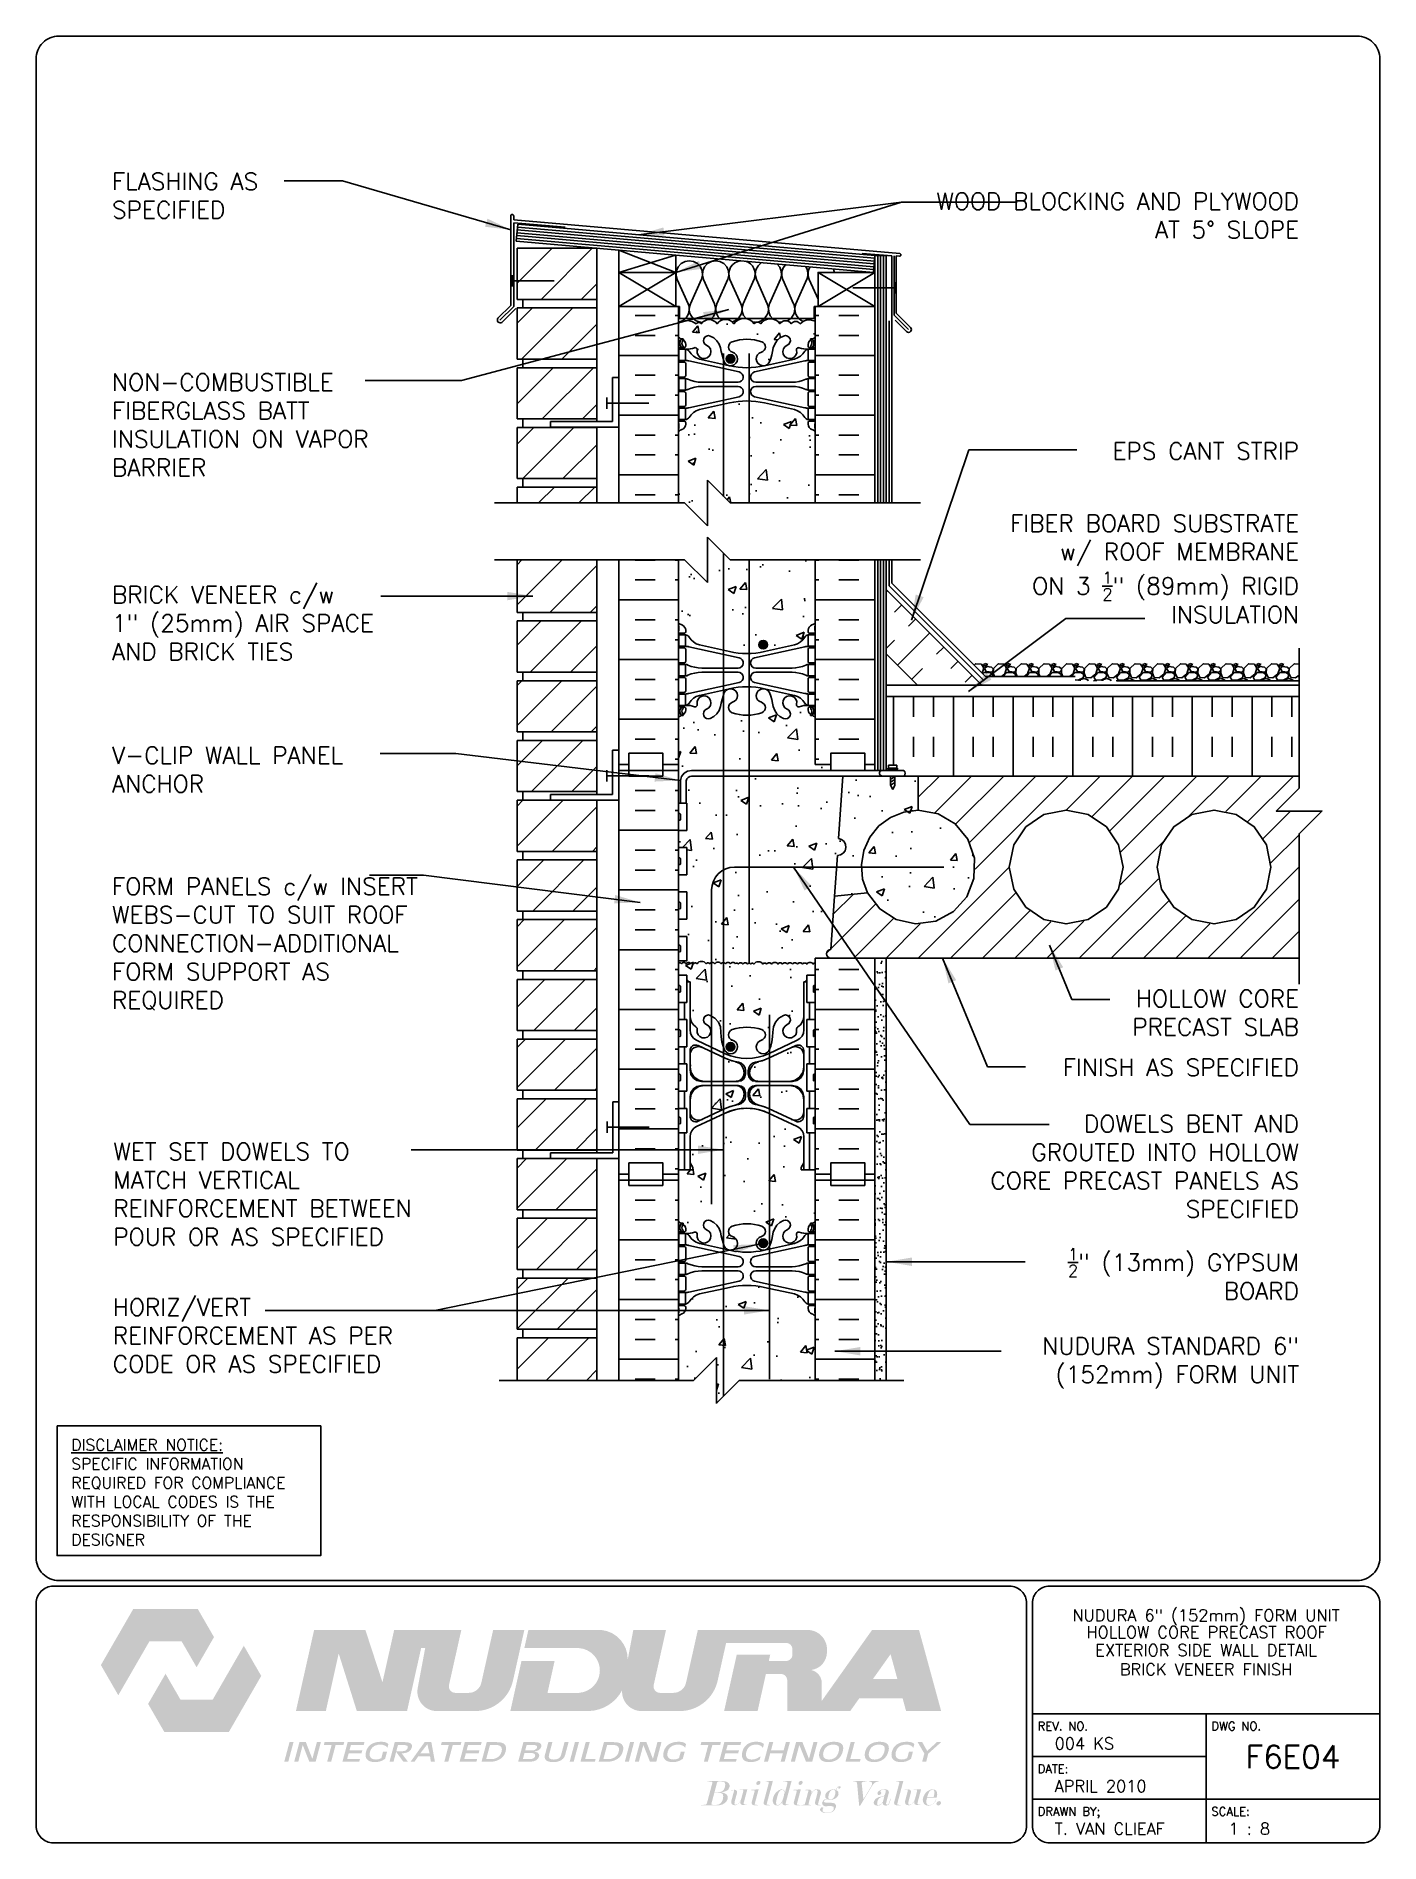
# Paper-space layout 'F6E04' of a CAD drawing. Header units: inches. Extents: x 0.42 to 7.8, y 0.49 to 10.41.
# The model-space entities are those that its viewports show. They can reach past a viewport. Long polylines and large blocks are cut down to what shows.
import ezdxf
from ezdxf.enums import TextEntityAlignment as Align

# ---------------------------------------------------------------- set-up
doc = ezdxf.new("R2010")
doc.units = ezdxf.units.IN
doc.header["$LTSCALE"] = 0.5
doc.header["$MEASUREMENT"] = 0
doc.linetypes.add('DASHED2', pattern=[0.375, 0.25, -0.125])
doc.linetypes.add('HIDDEN2', pattern=[0.1875, 0.125, -0.0625])
for name, color, linetype in [('HATCH', 12, 'Continuous'), ('Hidden2', 12, 'HIDDEN2'), ('line25', 2, 'Continuous'), ('LINE3', 3, 'Continuous'), ('LINE50', 5, 'Continuous'), ('LINE9', 9, 'Continuous'), ('LOGO', 7, 'Continuous'), ('TBK_LINE65', 3, 'Continuous'), ('TBK_TEXT', 4, 'Continuous'), ('TEXT', 4, 'Continuous'), ('Web_Edge', 9, 'Continuous')]:
    doc.layers.add(name, color=color, linetype=linetype)
doc.styles.add('DIM', font='romans.shx', dxfattribs={"width": 0.7})
doc.styles.add('ROMANS', font='romans.shx', dxfattribs={"height": 0.75})
doc.dimstyles.new('ext_12', dxfattribs={"dimscale": 12, "dimtxt": 0.09375, "dimasz": 0.09375, "dimexe": 0.09375, "dimexo": 0.0625, "dimgap": 0.0625, "dimtad": 1, "dimdec": 1, "dimzin": 3, "dimdsep": 46, "dimlunit": 4, "dimtxsty": 'DIM', "dimcen": 0.09, "dimdle": 0.09375, "dimclrt": 4, "dimadec": 0, "dimazin": 0, "dimtfac": 1, "dimtdec": 1, "dimtmove": 2, "dimatfit": 3, "dimfxl": 1, "dimfrac": 2, "dimtolj": 1, "dimtzin": 0, "dimarcsym": 0})

psp = doc.layouts.new('F6E04')

# ---------------------------------------------------------------- texts
at = {"layer": 'TBK_TEXT', "color": 7, "style": 'ROMANS'}
for s, p in [('REV. NO.', (5.9215, 1.107)), ('DWG NO.', (6.876, 1.107)), ('DATE:', (5.9215, 0.8726)), ('DRAWN BY;', (5.9215, 0.6382)), ('SCALE:', (6.876, 0.6382))]:
    psp.add_text(s, height=0.04688, dxfattribs=at).set_placement(p)
at = {"layer": 'TEXT', "insert": (0.6134, 2.7065), "char_height": 0.0625, "width": 1.41371, "attachment_point": 1, "style": 'ROMANS'}
psp.add_mtext('{\\Fromans.shx|c1;\\LDISCLAIMER NOTICE:\\l\\PSPECIFIC INFORMATION REQUIRED FOR COMPLIANCE WITH LOCAL CODES IS THE RESPONSIBILITY OF THE DESIGNER}', dxfattribs=at)

msp = doc.modelspace()

# ---------------------------------------------------------------- texts
at = {"layer": 'TEXT', "char_height": 0.75, "style": 'ROMANS'}
for s, insert, width, attachment_point in [('FLASHING AS \\PSPECIFIED', (72.498, 183.448), 8.7776, 1), ('\\A1;WOOD BLOCKING AND PLYWOOD \\PAT 5%%D SLOPE', (124.664, 182.575), 17.3954, 3), ('NON-COMBUSTIBLE\\PFIBERGLASS BATT INSULATION ON VAPOR BARRIER', (72.498, 174.624), 12.44051, 1), ('\\A1;EPS CANT STRIP', (124.664, 171.597), 9.59335, 3), ('\\A1;FIBER BOARD SUBSTRATE\\Pw/ ROOF MEMBRANE \\PON 3 {\\H0.7x;\\S1/2;}" (89mm) RIGID \\PINSULATION', (124.664, 168.421), 26.1134, 3), ('BRICK VENEER c/w \\P1" (25mm) AIR SPACE AND BRICK TIES', (72.498, 163.659), 14.56426, 4), ('V-CLIP WALL PANEL ANCHOR', (72.498, 158.223), 12.44051, 1), ('FORM PANELS c/w INSERT WEBS-CUT TO SUIT ROOF CONNECTION-ADDITIONAL\\PFORM SUPPORT AS \\PREQUIRED', (72.498, 149.556), 14.56613, 4), ('HOLLOW CORE PRECAST SLAB', (124.664, 147.537), 12.93494, 3), ('FINISH AS SPECIFIED', (124.664, 144.51), 15.67841, 3), ('DOWELS BENT AND GROUTED INTO HOLLOW CORE PRECAST PANELS AS SPECIFIED', (124.664, 142.032), 15.19972, 3), ('WET SET DOWELS TO MATCH VERTICAL REINFORCEMENT BETWEEN POUR OR AS SPECIFIED', (72.555, 138.564), 15.31511, 4), ('\\A1;{\\H0.7x;\\S1/2;}" (13mm) GYPSUM \\PBOARD', (124.664, 136.195), 17.21743, 3), ('HORIZ/VERT REINFORCEMENT AS PER CODE OR AS SPECIFIED', (72.532, 133.974), 14.36832, 1), ('NUDURA STANDARD 6" (152mm) FORM UNIT', (124.664, 132.268), 17.21743, 3)]:
    msp.add_mtext(s, dxfattribs=dict(at, insert=insert, width=width, attachment_point=attachment_point))

# ---------------------------------------------------------------- blocks, each defined once
blk = doc.blocks.new('TITLEBLOCK-Tag')
at = {"style": 'ROMANS'}
for tag, height, p in [('TITLE_LINE_1', 0.065, (0.927, -0.1328)), ('TITLE_LINE_2', 0.065, (0.9294, -0.2258)), ('CENTRE-LINE-3', 0.065, (0.927, -0.3246)), ('TITLE_LINE_4', 0.065, (0.927, -0.4299)), ('TITLE_LINE_5', 0.065, (0.927, -0.526)), ('DWG', 0.125, (1.4043, -0.9102))]:
    blk.add_attdef(tag, text='', height=height, dxfattribs=at).set_placement(p, align=Align.MIDDLE_CENTER)
for tag, p in [('LATEST_REVISION', (0.0954, -0.8366)), ('REVISION_DATE', (0.0954, -1.071)), ('DRAWN_BY', (0.0954, -1.3053)), ('SCALE', (1.0499, -1.3053))]:
    blk.add_attdef(tag, text='', height=0.065, dxfattribs=at).set_placement(p, align=Align.MIDDLE_LEFT)

# ---------------------------------------------------------------- hatches: boundary and pattern name
at = {"layer": 'HATCH'}
h = msp.add_hatch(dxfattribs=at)
h.set_pattern_fill('ANSI31', color=256, scale=10, style=0)
h.set_pattern_definition([(45, (92.695, 173.9259), (-0.883883, 0.883883), [])])
h.paths.add_polyline_path([(93.801, 174.886), (90.301, 174.886), (90.301, 172.636), (93.801, 172.636)])
h.paths.add_polyline_path([(93.801, 177.511), (90.301, 177.511), (90.301, 175.261), (93.801, 175.261)])
h.paths.add_polyline_path([(93.801, 180.136), (90.301, 180.136), (90.301, 177.886), (93.801, 177.886)])
h.paths.add_polyline_path([(93.805, 158.504), (90.301, 158.504), (90.301, 156.254), (93.806, 156.254)])
h.paths.add_polyline_path([(93.804, 161.129), (90.301, 161.129), (90.301, 158.879), (93.805, 158.879)])
h.paths.add_polyline_path([(93.803, 163.754), (90.301, 163.754), (90.301, 161.504), (93.804, 161.504)])
h.paths.add_polyline_path([(93.802, 166.44), (90.301, 166.44), (90.301, 164.129), (93.803, 164.129)])
h.paths.add_polyline_path([(93.801, 169.636), (90.301, 169.636), (90.301, 168.94), (93.801, 168.94)])
h.paths.add_polyline_path([(93.801, 172.261), (90.301, 172.261), (90.301, 170.011), (93.801, 170.011)])
h.paths.add_polyline_path([(93.802, 132.254), (90.301, 132.254), (90.301, 130.381), (93.801, 130.381)])
h.paths.add_polyline_path([(93.802, 134.879), (90.301, 134.879), (90.301, 132.629), (93.802, 132.629)])
h.paths.add_polyline_path([(93.803, 137.504), (90.301, 137.504), (90.301, 135.254), (93.802, 135.254)])
h.paths.add_polyline_path([(93.803, 140.129), (91.763, 140.129), (90.301, 140.129), (90.301, 137.879), (93.803, 137.879)])
h.paths.add_polyline_path([(93.803, 142.754), (90.301, 142.754), (90.301, 140.504), (93.803, 140.504)])
h.paths.add_polyline_path([(93.804, 145.379), (90.301, 145.379), (90.301, 143.129), (93.804, 143.129)])
h.paths.add_polyline_path([(93.804, 148.004), (90.301, 148.004), (90.301, 145.754), (93.804, 145.754)])
h.paths.add_polyline_path([(93.805, 150.629), (90.301, 150.629), (90.301, 148.379), (93.804, 148.379)])
h.paths.add_polyline_path([(93.805, 153.254), (90.301, 153.254), (90.301, 151.004), (93.805, 151.004)])
h.paths.add_polyline_path([(93.806, 155.879), (90.301, 155.879), (90.301, 153.629), (93.805, 153.629)])
h = msp.add_hatch(dxfattribs=at)
h.set_pattern_fill('INSUL', color=256, scale=7, style=0)
h.set_pattern_definition([(0, (-2828.7627, -236.7016), (0, 2.625), []), (0, (-2828.7627, -235.8266), (0, 2.625), [0.875, -0.875]), (0, (-2828.7627, -234.9516), (0, 2.625), [0.875, -0.875])])
h.paths.add_polyline_path([(94.774, 168.94), (97.399, 168.94), (97.399, 177.572), (94.774, 177.572)])
h = msp.add_hatch(dxfattribs=at)
h.set_pattern_fill('INSUL', color=256, scale=7, style=0)
h.set_pattern_definition([(180, (3029.5604, -236.7016), (0, 2.625), []), (180, (3029.5604, -235.8266), (0, 2.625), [0.875, -0.875]), (180, (3029.5604, -234.9516), (0, 2.625), [0.875, -0.875])])
h.paths.add_polyline_path([(103.399, 168.94), (106.024, 168.94), (106.024, 177.572), (103.399, 177.572)])
h = msp.add_hatch(dxfattribs=at)
h.set_pattern_fill('AR-CONC', color=256, scale=0.5)
h.paths.add_polyline_path([(103.399, 176.923, 0.336749), (102.737, 176.818, 0.520567), (102.35, 176.818, 0.520567), (101.85, 176.818, 0.520567), (101.004, 176.818, 0.520567), (100.722, 176.818, 0.520567), (99.827, 176.818, 0.520567), (99.087, 176.818, 0.520567), (98.394, 176.818, 0.520567), (98.174, 176.818, 0.321585), (97.399, 176.843), (97.399, 176.219, 0.064398), (97.509, 176.153), (97.599, 176.153), (97.599, 176.111, -0.249069), (97.709, 175.904), (97.709, 175.837, -0.414214), (97.646, 175.774), (97.599, 175.774), (97.599, 175.704), (97.704, 175.704, 0.10046), (98.098, 175.761, -0.601435), (98.217, 175.656, 2.182095), (98.627, 175.869, -1), (98.791, 176.278, -0.24438), (99.239, 175.757, 0.053157), (99.405, 175.143, 0.223253), (99.605, 174.978), (99.625, 174.974, 0.955472), (99.763, 175.567, -0.735593), (99.75, 176.025, -0.082755), (100.399, 176.133, -0.082755), (101.047, 176.025, -0.735593), (101.035, 175.567, 0.955472), (101.173, 174.974), (101.193, 174.978, 0.223253), (101.393, 175.143, 0.053157), (101.559, 175.757, -0.24438), (102.007, 176.278, -1), (102.171, 175.869, 2.182095), (102.581, 175.656, -0.601435), (102.7, 175.761, 0.10046), (103.094, 175.704), (103.199, 175.704), (103.199, 175.774), (103.151, 175.774, -0.414214), (103.089, 175.837), (103.089, 175.904, -0.249069), (103.199, 176.111), (103.199, 176.153), (103.289, 176.153, 0.064398), (103.399, 176.219)])
h.paths.add_polyline_path([(103.399, 172.089, 0.082415), (103.256, 172.168, -0.317837), (103.089, 172.404), (103.089, 172.472, -0.414214), (103.151, 172.534), (103.199, 172.534), (103.199, 172.604), (103.094, 172.604, -0.188973), (102.938, 172.699, 0.196323), (102.489, 173.045), (101.167, 173.336, 0.057795), (100.399, 173.425, 0.057795), (99.631, 173.336), (98.309, 173.045, 0.196323), (97.86, 172.699, -0.188973), (97.704, 172.604), (97.599, 172.604), (97.599, 172.534), (97.646, 172.534, -0.414214), (97.709, 172.472), (97.709, 172.404, -0.317837), (97.542, 172.168, 0.082415), (97.399, 172.089), (97.399, 168.94), (97.663, 168.94), (98.663, 167.94), (98.663, 169.94), (99.663, 168.94), (103.399, 168.94)])
h.paths.add_polyline_path([(103.399, 166.44), (99.663, 166.44), (98.663, 167.44), (98.663, 165.44), (97.663, 166.44), (97.399, 166.44), (97.399, 163.659, 0.082415), (97.542, 163.579, -0.317837), (97.709, 163.344), (97.709, 163.276, -0.414214), (97.646, 163.214), (97.599, 163.214), (97.599, 163.144), (97.704, 163.144, -0.188973), (97.86, 163.049, 0.196323), (98.309, 162.703), (99.631, 162.412, 0.057795), (100.399, 162.323, 0.057795), (101.167, 162.412), (102.489, 162.703, 0.196323), (102.938, 163.049, -0.188973), (103.094, 163.144), (103.199, 163.144), (103.199, 163.214), (103.151, 163.214, -0.414214), (103.089, 163.276), (103.089, 163.344, -0.317837), (103.256, 163.579, 0.082415), (103.399, 163.659)])
h.paths.add_polyline_path([(103.399, 159.529, 0.064398), (103.289, 159.595), (103.199, 159.595), (103.199, 159.637, -0.249069), (103.089, 159.844), (103.089, 159.911, -0.414214), (103.151, 159.974), (103.199, 159.974), (103.199, 160.044), (103.094, 160.044, 0.10046), (102.7, 159.987, -0.601435), (102.581, 160.092, 2.182095), (102.171, 159.879, -1), (102.007, 159.47, -0.24438), (101.559, 159.991, 0.053157), (101.393, 160.605, 1.553132), (101.035, 160.181, -0.735593), (101.047, 159.723, -0.082755), (100.399, 159.614, -0.082755), (99.75, 159.723, -0.735593), (99.763, 160.181, 1.553132), (99.405, 160.605, 0.053157), (99.239, 159.991, -0.24438), (98.791, 159.47, -1), (98.627, 159.879, 2.182095), (98.217, 160.092, -0.601435), (98.098, 159.987, 0.10046), (97.704, 160.044), (97.599, 160.044), (97.599, 159.974), (97.646, 159.974, -0.414214), (97.709, 159.911), (97.709, 159.844, -0.249069), (97.599, 159.637), (97.599, 159.595), (97.509, 159.595, 0.064398), (97.399, 159.529), (97.399, 157.44), (97.399, 155.745), (97.475, 155.745), (97.475, 156.747, -0.379483), (97.967, 157.19), (104.086, 157.19), (104.086, 157.44), (103.399, 157.44)])
h.paths.add_polyline_path([(104.375, 153.445, 0.932515), (104.427, 154.192), (104.62, 156.94), (97.968, 156.94, 0.366745), (97.725, 156.729), (97.725, 155.745), (97.764, 155.745), (97.764, 154.545), (97.399, 154.545), (97.399, 153.795), (97.764, 153.795), (97.764, 152.595), (97.399, 152.595), (97.399, 151.845), (97.764, 151.845), (97.764, 150.645), (97.399, 150.645), (97.399, 149.895), (97.764, 149.895), (97.764, 148.815), (97.399, 148.815), (97.399, 148.707, -0.498871), (97.519, 148.692, -0.520567), (97.723, 148.692, -0.520567), (97.93, 148.692, -0.520567), (98.068, 148.692, -0.520567), (98.206, 148.692, -0.520567), (98.604, 148.692, -0.520567), (98.765, 148.692, -0.520567), (98.986, 148.692, -0.520567), (99.266, 148.692, -0.520567), (99.453, 148.692, -0.520567), (99.68, 148.692, -0.507124), (99.899, 148.692, -0.498871), (100.019, 148.678, -0.520567), (100.223, 148.678, -0.520567), (100.43, 148.678, -0.520567), (100.568, 148.678, -0.520567), (100.706, 148.678, -0.520567), (101.104, 148.678, -0.520567), (101.265, 148.678, -0.520567), (101.486, 148.678, -0.520567), (101.766, 148.678, -0.520567), (101.953, 148.678, -0.520567), (102.18, 148.678, -0.507124), (102.399, 148.678, -0.507124), (102.618, 148.678, -0.520567), (102.845, 148.678, -0.520567), (103.031, 148.678, -0.520567), (103.312, 148.678, -0.198272), (103.399, 148.734), (103.399, 148.94), (104.086, 148.94, -1), (104.086, 149.315), (104.25, 151.659)])
h.paths.add_polyline_path([(107.926, 155.44), (107.926, 156.94), (106.898, 156.94), (106.898, 156.542), (106.804, 156.355), (106.71, 156.542), (106.71, 156.94), (106.024, 156.94), (104.62, 156.94), (104.427, 154.192, -0.932515), (104.375, 153.445), (104.25, 151.659), (105.696, 151.811, -0.559194)])
h.paths.add_polyline_path([(107.926, 155.44, 0.559194), (105.696, 151.811, 1.788289)])
h.paths.add_polyline_path([(102.899, 147.902), (102.999, 147.902), (102.999, 147.932, -0.327813), (103.034, 147.98), (103.034, 148.185), (103.399, 148.185), (103.399, 148.734, 0.198272), (103.312, 148.678, 0.520567), (103.031, 148.678, 0.520567), (102.845, 148.678, 0.520567), (102.618, 148.678, 0.507124), (102.399, 148.678, 0.507124), (102.18, 148.678, 0.520567), (101.953, 148.678, 0.520567), (101.766, 148.678, 0.520567), (101.486, 148.678, 0.520567), (101.265, 148.678, 0.520567), (101.104, 148.678, 0.520567), (100.706, 148.678, 0.520567), (100.568, 148.678, 0.520567), (100.43, 148.678, 0.520567), (100.223, 148.678, 0.520567), (100.019, 148.678, 0.498871), (99.899, 148.692, 0.507124), (99.68, 148.692, 0.520567), (99.453, 148.692, 0.520567), (99.266, 148.692, 0.520567), (98.986, 148.692, 0.520567), (98.765, 148.692, 0.520567), (98.604, 148.692, 0.520567), (98.206, 148.692, 0.520567), (98.068, 148.692, 0.520567), (97.93, 148.692, 0.520567), (97.723, 148.692, 0.520567), (97.519, 148.692, 0.498871), (97.399, 148.707), (97.399, 148.185), (97.764, 148.185), (97.764, 147.98, -0.327813), (97.799, 147.932), (97.799, 147.902), (97.899, 147.902), (97.899, 146.387, 0.258958), (98.158, 145.92, -0.31131), (98.215, 145.79, 2.127293), (98.627, 146.014, -1), (98.791, 146.423, -0.325306), (99.257, 145.681, 0.10488), (99.43, 144.869, 1.422913), (99.763, 145.336, -0.735593), (99.75, 145.794, -0.082755), (100.399, 145.902, -0.082755), (101.047, 145.794, -0.735593), (101.035, 145.336, 1.422913), (101.368, 144.869, 0.10488), (101.541, 145.681, -0.325306), (102.007, 146.423, -1), (102.171, 146.014, 2.127293), (102.583, 145.79, -0.31131), (102.64, 145.92, 0.258958), (102.899, 146.387)])
h.paths.add_polyline_path([(102.899, 141.084, 0.291097), (102.611, 141.537), (101.353, 142.126, 0.093369), (100.546, 142.333, 0.016332), (100.399, 142.338, 0.109869), (99.445, 142.126), (98.187, 141.537, 0.291097), (97.899, 141.084), (97.899, 139.943), (98.019, 139.743), (98.019, 139.631), (97.399, 139.631), (97.399, 139.44), (97.399, 137.351, 0.064398), (97.509, 137.285), (97.599, 137.285), (97.599, 137.243, -0.249069), (97.709, 137.036), (97.709, 136.969, -0.414214), (97.646, 136.906), (97.599, 136.906), (97.599, 136.836), (97.704, 136.836, 0.10046), (98.098, 136.893, -0.601435), (98.217, 136.788, 2.182095), (98.627, 137.001, -1), (98.791, 137.41, -0.24438), (99.239, 136.889, 0.053157), (99.405, 136.275, 1.553132), (99.763, 136.699, -0.735593), (99.75, 137.157, -0.082755), (100.399, 137.265, -0.082755), (101.047, 137.157, -0.735593), (101.035, 136.699, 1.553132), (101.393, 136.275, 0.053157), (101.559, 136.889, -0.24438), (102.007, 137.41, -1), (102.171, 137.001, 2.182095), (102.581, 136.788, -0.601435), (102.7, 136.893, 0.10046), (103.094, 136.836), (103.199, 136.836), (103.199, 136.906), (103.151, 136.906, -0.414214), (103.089, 136.969), (103.089, 137.036, -0.249069), (103.199, 137.243), (103.199, 137.285), (103.289, 137.285, 0.064398), (103.399, 137.351), (103.399, 139.44), (103.399, 139.631), (102.779, 139.631), (102.779, 139.743), (102.899, 139.943)])
h.paths.add_polyline_path([(103.399, 133.221, 0.082415), (103.256, 133.3, -0.317837), (103.089, 133.536), (103.089, 133.604, -0.414214), (103.151, 133.666), (103.199, 133.666), (103.199, 133.736), (103.094, 133.736, -0.188973), (102.938, 133.831, 0.196323), (102.489, 134.177), (101.167, 134.468, 0.057795), (100.399, 134.557, 0.057795), (99.631, 134.468), (98.309, 134.177, 0.196323), (97.86, 133.831, -0.188973), (97.704, 133.736), (97.599, 133.736), (97.599, 133.666), (97.646, 133.666, -0.414214), (97.709, 133.604), (97.709, 133.536, -0.317837), (97.542, 133.3, 0.082415), (97.399, 133.221), (97.399, 130.381), (98.055, 130.381), (99.055, 131.381), (99.055, 130.381), (99.055, 129.381), (100.055, 130.381), (103.399, 130.381)])
h.paths.add_polyline_path([(99.896, 144.385, -0.053094), (99.445, 144.54), (98.433, 145.014, 0.549071), (97.899, 144.674), (97.899, 144.147, 0.414214), (98.524, 143.522), (99.909, 143.522, 0.085652), (100.035, 143.544, 0.316711), (100.284, 143.896, 0.350119)])
h.paths.add_polyline_path([(100.284, 142.968, 0.413582), (99.909, 143.342), (98.524, 143.342, 0.414214), (97.899, 142.717), (97.899, 142.19, 0.549071), (98.433, 141.851), (99.445, 142.325, -0.053094), (99.896, 142.48, 0.350119)])
h.paths.add_polyline_path([(102.899, 142.717, 0.414214), (102.274, 143.342), (100.889, 143.342, 0.413582), (100.514, 142.968, 0.350119), (100.902, 142.48, -0.053094), (101.353, 142.325), (102.365, 141.851, 0.549071), (102.899, 142.19)])
h.paths.add_polyline_path([(102.899, 144.674, 0.549071), (102.365, 145.014), (101.353, 144.54, -0.053094), (100.902, 144.385, 0.350119), (100.514, 143.896, 0.413582), (100.889, 143.522), (102.274, 143.522, 0.414214), (102.899, 144.147)])
h = msp.add_hatch(dxfattribs=at)
h.set_pattern_fill('INSUL', color=256, scale=7, style=0)
h.set_pattern_definition([(0, (-2828.7627, -239.5695), (0, 2.625), []), (0, (-2828.7627, -238.6945), (0, 2.625), [0.875, -0.875]), (0, (-2828.7627, -237.8195), (0, 2.625), [0.875, -0.875])])
h.paths.add_polyline_path([(97.399, 166.44), (94.774, 166.44), (94.774, 157.44), (95.211, 157.44), (95.211, 157.94), (96.711, 157.94), (96.711, 157.44), (97.399, 157.44)])
h = msp.add_hatch(dxfattribs=at)
h.set_pattern_fill('INSUL', color=256, scale=7, style=0)
h.set_pattern_definition([(180, (3029.5604, -239.5695), (0, 2.625), []), (180, (3029.5604, -238.6945), (0, 2.625), [0.875, -0.875]), (180, (3029.5604, -237.8195), (0, 2.625), [0.875, -0.875])])
h.paths.add_polyline_path([(106.024, 166.44), (103.399, 166.44), (103.399, 157.44), (104.086, 157.44), (104.086, 157.94), (105.586, 157.94), (105.586, 157.44), (106.024, 157.44)])
h = msp.add_hatch(dxfattribs=at)
h.set_pattern_fill('INSUL', color=256, scale=7, angle=45, style=0)
h.set_pattern_definition([(45, (-0.7793, 2.0388), (-1.856155, 1.856155), []), (45, (-1.398, 2.6576), (-1.856155, 1.856155), [0.875, -0.875]), (45, (-2.0167, 3.2763), (-1.856155, 1.856155), [0.875, -0.875])])
h.paths.add_polyline_path([(107.772, 161.065), (110.601, 161.065), (106.524, 165.142), (106.524, 162.313)])
h = msp.add_hatch(dxfattribs=at)
h.set_pattern_fill('INSUL', color=256, scale=7, angle=90, style=0)
h.set_pattern_definition([(90, (-0.7793, 2.0388), (-2.625, 2e-16), []), (90, (-1.6543, 2.0388), (-2.625, 2e-16), [0.875, -0.875]), (90, (-2.5293, 2.0388), (-2.625, 2e-16), [0.875, -0.875])])
edge = h.paths.add_edge_path()
edge.add_arc((106.991, 157.261), 0.0312, 270, 450)
edge.add_line((106.991, 157.293), (106.616, 157.293))
edge.add_arc((106.616, 157.261), 0.0312, 90, 270)
edge.add_line((106.616, 157.23), (106.991, 157.23))
h.paths.add_polyline_path([(106.991, 157.418), (106.991, 157.293), (106.616, 157.293), (106.616, 157.418)])
edge = h.paths.add_edge_path()
edge.add_line((106.71, 157.19), (106.71, 157.23))
edge.add_line((106.71, 157.23), (106.898, 157.23))
edge.add_line((106.898, 157.23), (106.898, 157.19))
edge.add_line((106.898, 157.19), (107.3, 157.19))
edge.add_arc((107.164, 157.064), 0.186, -41.81955, 42.64251, ccw=False)
edge.add_line((107.302, 156.94), (124.664, 156.94))
edge.add_line((124.664, 156.94), (124.664, 160.44))
edge.add_line((124.664, 160.44), (106.524, 160.44))
edge.add_line((106.524, 160.44), (106.524, 157.19))
edge.add_line((106.524, 157.19), (106.71, 157.19))
h = msp.add_hatch(dxfattribs=at)
h.set_pattern_fill('INSUL', color=256, scale=7, style=0)
h.set_pattern_definition([(0, (-2828.7627, -257.5695), (0, 2.625), []), (0, (-2828.7627, -256.6945), (0, 2.625), [0.875, -0.875]), (0, (-2828.7627, -255.8195), (0, 2.625), [0.875, -0.875])])
h.paths.add_polyline_path([(94.774, 139.44), (95.211, 139.44), (95.211, 139.94), (96.711, 139.94), (96.711, 139.44), (97.399, 139.44), (97.399, 157.44), (96.711, 157.44), (96.711, 157.94), (95.211, 157.94), (95.211, 157.44), (94.774, 157.44)])
h = msp.add_hatch(dxfattribs=at)
h.set_pattern_fill('ANSI31', color=256, scale=8, style=0)
edge = h.paths.add_edge_path()
edge.add_arc((114.426, 152.94), 2.5, 0, 360)
edge = h.paths.add_edge_path()
edge.add_arc((120.926, 152.94), 2.5, 0, 360)
edge = h.paths.add_edge_path()
edge.add_line((124.664, 148.94), (124.664, 154.401))
edge.add_line((124.664, 154.401), (125.664, 155.401))
edge.add_line((125.664, 155.401), (123.664, 155.401))
edge.add_line((123.664, 155.401), (124.664, 156.401))
edge.add_line((124.664, 156.401), (124.664, 156.94))
edge.add_line((124.664, 156.94), (107.926, 156.94))
edge.add_line((107.926, 156.94), (107.926, 155.44))
edge.add_arc((107.926, 152.94), 2.5, -153.14542, 90, ccw=False)
edge.add_line((105.696, 151.811), (104.25, 151.659))
edge.add_line((104.25, 151.659), (104.086, 149.315))
edge.add_arc((104.086, 149.127), 0.188, 90, 270)
edge.add_line((104.086, 148.94), (124.664, 148.94))
h = msp.add_hatch(dxfattribs=at)
h.set_pattern_fill('AR-CONC', color=256, scale=0.5, style=0)
h.paths.add_polyline_path([(108.205, 154.901), (107.959, 154.901), (107.959, 152.834), (108.205, 152.886)])
h = msp.add_hatch(dxfattribs=at)
h.set_pattern_fill('INSUL', color=256, scale=7, style=0)
h.set_pattern_definition([(180, (3029.5604, -257.5695), (0, 2.625), []), (180, (3029.5604, -256.6945), (0, 2.625), [0.875, -0.875]), (180, (3029.5604, -255.8195), (0, 2.625), [0.875, -0.875])])
h.paths.add_polyline_path([(106.024, 148.94), (103.399, 148.94), (103.399, 139.44), (104.086, 139.44), (104.086, 139.94), (105.586, 139.94), (105.586, 139.44), (106.024, 139.44)])
h = msp.add_hatch(dxfattribs=at)
h.set_pattern_fill('AR-SAND', color=256, scale=0.25, style=0)
h.set_pattern_definition([(37.5, (-69.43486, -19.1663), (-0.01574834, 0.48170594), [0, -0.38, 0, -0.425, 0, -0.40625]), (7.5, (-69.43486, -19.1663), (0.4424442, 0.7055365), [0, -0.205, 0, -0.3425, 0, -0.13125]), (327.5, (-69.74236, -19.1663), (0.7785355, 0.00141476), [0, -0.125, 0, -0.45, 0, -0.5875]), (317.5, (-69.74236, -19.1663), (0.7515317, 0.2194189), [0, -0.0625, 0, -0.295, 0, -0.3375])])
h.paths.add_polyline_path([(106.024, 139.381), (106.024, 130.381), (106.524, 130.381), (106.524, 148.94), (106.024, 148.94)])
h = msp.add_hatch(dxfattribs=at)
h.set_pattern_fill('INSUL', color=256, scale=7, style=0)
h.set_pattern_definition([(0, (-2828.7627, -275.5695), (0, 2.625), []), (0, (-2828.7627, -274.6945), (0, 2.625), [0.875, -0.875]), (0, (-2828.7627, -273.8195), (0, 2.625), [0.875, -0.875])])
h.paths.add_polyline_path([(94.774, 130.381), (97.399, 130.381), (97.399, 139.44), (96.711, 139.44), (96.711, 139.94), (95.211, 139.94), (95.211, 139.44), (94.774, 139.44)])
h = msp.add_hatch(dxfattribs=at)
h.set_pattern_fill('INSUL', color=256, scale=7, style=0)
h.set_pattern_definition([(180, (3029.5604, -275.5695), (0, 2.625), []), (180, (3029.5604, -274.6945), (0, 2.625), [0.875, -0.875]), (180, (3029.5604, -273.8195), (0, 2.625), [0.875, -0.875])])
h.paths.add_polyline_path([(103.399, 130.381), (106.024, 130.381), (106.024, 139.44), (105.586, 139.44), (105.586, 139.94), (104.086, 139.94), (104.086, 139.44), (103.399, 139.44)])
at = {"layer": 'LINE3'}
h = msp.add_hatch(color=256, dxfattribs=at)
h.paths.add_polyline_path([(99.865, 175.308, 0.831395), (99.496, 175.308)])
h.paths.add_polyline_path([(99.868, 175.274, 0.045935), (99.865, 175.308), (99.496, 175.308, 0.045935), (99.493, 175.274, 1)])
h = msp.add_hatch(color=256, dxfattribs=at)
h.paths.add_polyline_path([(101.302, 162.748, 0.831395), (100.933, 162.748)])
h.paths.add_polyline_path([(101.305, 162.713, 0.045935), (101.302, 162.748), (100.933, 162.748, 0.045935), (100.93, 162.713, 1)])
h = msp.add_hatch(color=256, dxfattribs=at)
h.paths.add_polyline_path([(99.865, 145.077, 0.831395), (99.496, 145.077)])
h.paths.add_polyline_path([(99.868, 145.042, 0.045935), (99.865, 145.077), (99.496, 145.077, 0.045935), (99.493, 145.042, 1)])
h = msp.add_hatch(color=256, dxfattribs=at)
h.paths.add_polyline_path([(101.302, 136.44, 0.831395), (100.933, 136.44)])
h.paths.add_polyline_path([(101.305, 136.406, 0.045935), (101.302, 136.44), (100.933, 136.44, 0.045935), (100.93, 136.406, 1)])

# ---------------------------------------------------------------- linework, layer by layer
at = {"layer": 'HATCH'}
for p, q in [((90.024, 177.624), (90.024, 181.561)), ((90.149, 181.561), (90.149, 181.384)), ((107.115, 179.899), (90.149, 181.384)), ((90.149, 177.572), (90.149, 181.258)), ((92.414, 181.06), (90.149, 181.258)), ((106.013, 179.695), (90.317, 181.068)), ((105.969, 179.197), (90.273, 180.57)), ((105.98, 179.321), (90.284, 180.694)), ((105.991, 179.446), (90.295, 180.819)), ((106.002, 179.57), (90.306, 180.943)), ((94.774, 180.051), (97.274, 179.072)), ((97.263, 179.833), (94.774, 179.072)), ((106.774, 179.806), (105.467, 179.897)), ((106.149, 168.94), (106.149, 179.823)), ((106.274, 168.94), (106.274, 179.823)), ((106.399, 168.94), (106.399, 179.823)), ((106.774, 168.94), (106.774, 179.806)), ((106.868, 177.201), (106.868, 179.799)), ((107.105, 179.786), (106.961, 179.795)), ((106.961, 177.284), (106.961, 179.795)), ((97.274, 177.572), (94.774, 179.072)), ((97.274, 179.072), (94.774, 177.572)), ((97.337, 178.768), (97.816, 177.695)), ((98.396, 178.769), (97.917, 177.695)), ((98.496, 178.768), (98.975, 177.695)), ((99.555, 178.769), (99.076, 177.695)), ((99.655, 178.768), (100.135, 177.695)), ((100.714, 178.769), (100.235, 177.695)), ((100.815, 178.768), (101.294, 177.695)), ((101.873, 178.769), (101.395, 177.695)), ((101.974, 178.768), (102.453, 177.695)), ((103.033, 178.769), (102.554, 177.695)), ((103.133, 178.768), (103.524, 177.894)), ((103.524, 177.572), (106.024, 179.072)), ((103.524, 179.072), (106.024, 177.572)), ((90.024, 177.624), (89.455, 177.055)), ((90.149, 177.572), (89.544, 176.967)), ((90.237, 177.484), (89.632, 176.878)), ((106.868, 177.201), (107.504, 176.564)), ((106.961, 177.284), (107.593, 176.653)), ((106.917, 176.975), (107.416, 176.476)), ((106.149, 157.19), (106.149, 166.44)), ((106.274, 157.19), (106.274, 166.44)), ((106.399, 157.19), (106.399, 166.44)), ((106.774, 165.422), (106.774, 166.44)), ((110.881, 161.315), (106.774, 165.422)), ((110.461, 161.879), (110.386, 161.81)), ((110.701, 161.858), (110.461, 161.878)), ((110.812, 161.679), (110.702, 161.859)), ((110.74, 161.456), (110.811, 161.679)), ((110.767, 161.429), (110.821, 161.489)), ((110.8, 161.849), (110.84, 161.749)), ((110.871, 161.878), (110.801, 161.848)), ((110.821, 161.489), (111.081, 161.489)), ((110.84, 161.749), (110.99, 161.839)), ((110.84, 161.659), (110.92, 161.539)), ((110.941, 161.759), (110.841, 161.659)), ((110.991, 161.839), (110.871, 161.879)), ((114.829, 161.315), (110.881, 161.315)), ((110.921, 161.538), (111.171, 161.508)), ((111.142, 161.729), (110.942, 161.759)), ((111.08, 161.491), (111.21, 161.401)), ((111.222, 161.657), (111.142, 161.727)), ((111.171, 161.509), (111.221, 161.599)), ((111.211, 161.399), (111.187, 161.315)), ((111.219, 161.461), (111.281, 161.315)), ((111.23, 161.669), (111.22, 161.459)), ((111.221, 161.599), (111.221, 161.659)), ((111.461, 161.879), (111.231, 161.669)), ((111.701, 161.858), (111.461, 161.878)), ((111.582, 161.315), (111.731, 161.43)), ((111.664, 161.315), (111.821, 161.489)), ((111.812, 161.679), (111.702, 161.859)), ((111.731, 161.429), (111.811, 161.679)), ((111.8, 161.849), (111.84, 161.749)), ((111.871, 161.878), (111.801, 161.848)), ((111.821, 161.489), (112.081, 161.489)), ((111.84, 161.749), (111.99, 161.839)), ((111.84, 161.659), (111.92, 161.539)), ((111.941, 161.759), (111.841, 161.659)), ((111.991, 161.839), (111.871, 161.879)), ((111.921, 161.538), (112.171, 161.508)), ((112.142, 161.729), (111.942, 161.759)), ((112.08, 161.491), (112.21, 161.401)), ((112.222, 161.657), (112.142, 161.727)), ((112.171, 161.509), (112.221, 161.599)), ((112.211, 161.399), (112.187, 161.315)), ((112.219, 161.461), (112.281, 161.315)), ((112.23, 161.669), (112.22, 161.459)), ((112.221, 161.599), (112.221, 161.659)), ((112.461, 161.879), (112.231, 161.669)), ((112.701, 161.858), (112.461, 161.878)), ((112.582, 161.315), (112.731, 161.43)), ((112.664, 161.315), (112.821, 161.489)), ((112.812, 161.679), (112.702, 161.859)), ((112.731, 161.429), (112.811, 161.679)), ((112.8, 161.849), (112.84, 161.749)), ((112.871, 161.878), (112.801, 161.848)), ((112.821, 161.489), (113.081, 161.489)), ((112.84, 161.749), (112.99, 161.839)), ((112.84, 161.659), (112.92, 161.539)), ((112.941, 161.759), (112.841, 161.659)), ((112.991, 161.839), (112.871, 161.879)), ((112.921, 161.538), (113.171, 161.508)), ((113.142, 161.729), (112.942, 161.759)), ((113.08, 161.491), (113.21, 161.401)), ((113.222, 161.657), (113.142, 161.727)), ((113.171, 161.509), (113.221, 161.599)), ((113.211, 161.399), (113.187, 161.315)), ((113.219, 161.461), (113.281, 161.315)), ((113.23, 161.669), (113.22, 161.459)), ((113.221, 161.599), (113.221, 161.659)), ((113.461, 161.879), (113.231, 161.669)), ((113.701, 161.858), (113.461, 161.878)), ((113.582, 161.315), (113.731, 161.43)), ((113.664, 161.315), (113.821, 161.489)), ((113.812, 161.679), (113.702, 161.859)), ((113.731, 161.429), (113.811, 161.679)), ((113.8, 161.849), (113.84, 161.749)), ((113.871, 161.878), (113.801, 161.848)), ((113.821, 161.489), (114.081, 161.489)), ((113.84, 161.749), (113.99, 161.839)), ((113.84, 161.659), (113.92, 161.539)), ((113.941, 161.759), (113.841, 161.659)), ((113.991, 161.839), (113.871, 161.879)), ((113.921, 161.538), (114.171, 161.508)), ((114.142, 161.729), (113.942, 161.759)), ((114.08, 161.491), (114.21, 161.401)), ((114.222, 161.657), (114.142, 161.727)), ((114.171, 161.509), (114.221, 161.599)), ((114.211, 161.399), (114.187, 161.315)), ((114.219, 161.461), (114.281, 161.315)), ((114.23, 161.669), (114.22, 161.459)), ((114.221, 161.599), (114.221, 161.659)), ((114.461, 161.879), (114.231, 161.669)), ((114.701, 161.858), (114.461, 161.878)), ((114.582, 161.315), (114.731, 161.43)), ((114.664, 161.315), (114.821, 161.489)), ((114.812, 161.679), (114.702, 161.859)), ((114.731, 161.429), (114.811, 161.679)), ((114.8, 161.849), (114.84, 161.749)), ((114.871, 161.878), (114.801, 161.848)), ((114.821, 161.489), (115.081, 161.489)), ((114.829, 161.19), (114.829, 161.19)), ((114.84, 161.749), (114.99, 161.839)), ((114.84, 161.659), (114.92, 161.539)), ((114.941, 161.759), (114.841, 161.659)), ((114.991, 161.839), (114.871, 161.879)), ((114.921, 161.538), (115.171, 161.508)), ((115.142, 161.729), (114.942, 161.759)), ((115.171, 161.258), (114.961, 161.148)), ((115.061, 161.179), (115.221, 161.229)), ((115.08, 161.491), (115.21, 161.401)), ((115.222, 161.657), (115.142, 161.727)), ((115.171, 161.509), (115.221, 161.599)), ((115.211, 161.399), (115.171, 161.259)), ((115.219, 161.461), (115.299, 161.271)), ((115.23, 161.669), (115.22, 161.459)), ((115.22, 161.229), (115.38, 161.169)), ((115.221, 161.599), (115.221, 161.659)), ((115.461, 161.879), (115.231, 161.669)), ((115.3, 161.268), (115.51, 161.258)), ((115.701, 161.858), (115.461, 161.878)), ((115.511, 161.26), (115.731, 161.43)), ((115.641, 161.289), (115.821, 161.489)), ((115.712, 161.168), (115.642, 161.288)), ((115.812, 161.679), (115.702, 161.859)), ((115.731, 161.429), (115.811, 161.679)), ((115.8, 161.849), (115.84, 161.749)), ((115.871, 161.878), (115.801, 161.848)), ((115.821, 161.489), (116.081, 161.489)), ((115.84, 161.749), (115.99, 161.839)), ((115.84, 161.659), (115.92, 161.539)), ((115.941, 161.759), (115.841, 161.659)), ((115.991, 161.839), (115.871, 161.879)), ((115.921, 161.538), (116.171, 161.508)), ((116.142, 161.729), (115.942, 161.759)), ((116.171, 161.258), (115.961, 161.148)), ((116.061, 161.179), (116.221, 161.229)), ((116.08, 161.491), (116.21, 161.401)), ((116.222, 161.657), (116.142, 161.727)), ((116.171, 161.509), (116.221, 161.599)), ((116.211, 161.399), (116.171, 161.259)), ((116.219, 161.461), (116.299, 161.271)), ((116.23, 161.669), (116.22, 161.459)), ((116.22, 161.229), (116.38, 161.169)), ((116.221, 161.599), (116.221, 161.659)), ((116.461, 161.879), (116.231, 161.669)), ((116.3, 161.268), (116.51, 161.258)), ((116.701, 161.858), (116.461, 161.878)), ((116.511, 161.26), (116.731, 161.43)), ((116.641, 161.289), (116.821, 161.489)), ((116.712, 161.168), (116.642, 161.288)), ((116.812, 161.679), (116.702, 161.859)), ((116.731, 161.429), (116.811, 161.679)), ((116.8, 161.849), (116.84, 161.749)), ((116.871, 161.878), (116.801, 161.848)), ((116.821, 161.489), (117.081, 161.489)), ((116.84, 161.749), (116.99, 161.839)), ((116.84, 161.659), (116.92, 161.539)), ((116.941, 161.759), (116.841, 161.659)), ((116.991, 161.839), (116.871, 161.879)), ((116.921, 161.538), (117.171, 161.508)), ((117.142, 161.729), (116.942, 161.759)), ((117.171, 161.258), (116.961, 161.148)), ((117.061, 161.179), (117.221, 161.229)), ((117.08, 161.491), (117.21, 161.401)), ((117.222, 161.657), (117.142, 161.727)), ((117.171, 161.509), (117.221, 161.599)), ((117.211, 161.399), (117.171, 161.259)), ((117.219, 161.461), (117.299, 161.271)), ((117.23, 161.669), (117.22, 161.459)), ((117.22, 161.229), (117.38, 161.169)), ((117.221, 161.599), (117.221, 161.659)), ((117.461, 161.879), (117.231, 161.669)), ((117.3, 161.268), (117.51, 161.258)), ((117.701, 161.858), (117.461, 161.878)), ((117.511, 161.26), (117.731, 161.43)), ((117.641, 161.289), (117.821, 161.489)), ((117.712, 161.168), (117.642, 161.288)), ((117.812, 161.679), (117.702, 161.859)), ((117.731, 161.429), (117.811, 161.679)), ((117.8, 161.849), (117.84, 161.749)), ((117.871, 161.878), (117.801, 161.848)), ((117.821, 161.489), (118.081, 161.489)), ((117.84, 161.749), (117.99, 161.839)), ((117.84, 161.659), (117.92, 161.539)), ((117.941, 161.759), (117.841, 161.659)), ((117.991, 161.839), (117.871, 161.879)), ((117.921, 161.538), (118.171, 161.508)), ((118.142, 161.729), (117.942, 161.759)), ((118.171, 161.258), (117.961, 161.148)), ((118.061, 161.179), (118.221, 161.229)), ((118.08, 161.491), (118.21, 161.401)), ((118.222, 161.657), (118.142, 161.727)), ((118.171, 161.509), (118.221, 161.599)), ((118.211, 161.399), (118.171, 161.259)), ((118.219, 161.461), (118.299, 161.271)), ((118.23, 161.669), (118.22, 161.459)), ((118.22, 161.229), (118.38, 161.169)), ((118.221, 161.599), (118.221, 161.659)), ((118.461, 161.879), (118.231, 161.669)), ((118.3, 161.268), (118.51, 161.258)), ((118.701, 161.858), (118.461, 161.878)), ((118.511, 161.26), (118.731, 161.43)), ((118.641, 161.289), (118.821, 161.489)), ((118.712, 161.168), (118.642, 161.288)), ((118.812, 161.679), (118.702, 161.859)), ((118.731, 161.429), (118.811, 161.679)), ((118.8, 161.849), (118.84, 161.749)), ((118.871, 161.878), (118.801, 161.848)), ((118.821, 161.489), (119.081, 161.489)), ((118.84, 161.749), (118.99, 161.839)), ((118.84, 161.659), (118.92, 161.539)), ((118.941, 161.759), (118.841, 161.659)), ((118.991, 161.839), (118.871, 161.879)), ((118.921, 161.538), (119.171, 161.508)), ((119.142, 161.729), (118.942, 161.759)), ((119.171, 161.258), (118.961, 161.148)), ((119.061, 161.179), (119.221, 161.229)), ((119.08, 161.491), (119.21, 161.401)), ((119.222, 161.657), (119.142, 161.727)), ((119.171, 161.509), (119.221, 161.599)), ((119.211, 161.399), (119.171, 161.259)), ((119.219, 161.461), (119.299, 161.271)), ((119.23, 161.669), (119.22, 161.459)), ((119.22, 161.229), (119.38, 161.169)), ((119.221, 161.599), (119.221, 161.659)), ((119.461, 161.879), (119.231, 161.669)), ((119.3, 161.268), (119.51, 161.258)), ((119.701, 161.858), (119.461, 161.878)), ((119.511, 161.26), (119.731, 161.43)), ((119.641, 161.289), (119.821, 161.489)), ((119.712, 161.168), (119.642, 161.288)), ((119.812, 161.679), (119.702, 161.859)), ((119.731, 161.429), (119.811, 161.679)), ((119.8, 161.849), (119.84, 161.749)), ((119.871, 161.878), (119.801, 161.848)), ((119.821, 161.489), (120.081, 161.489)), ((119.84, 161.749), (119.99, 161.839)), ((119.84, 161.659), (119.92, 161.539)), ((119.941, 161.759), (119.841, 161.659)), ((119.991, 161.839), (119.871, 161.879)), ((119.921, 161.538), (120.171, 161.508)), ((120.142, 161.729), (119.942, 161.759)), ((120.171, 161.258), (119.961, 161.148)), ((120.061, 161.179), (120.221, 161.229)), ((120.08, 161.491), (120.21, 161.401)), ((120.222, 161.657), (120.142, 161.727)), ((120.171, 161.509), (120.221, 161.599)), ((120.211, 161.399), (120.171, 161.259)), ((120.219, 161.461), (120.299, 161.271)), ((120.23, 161.669), (120.22, 161.459)), ((120.22, 161.229), (120.38, 161.169)), ((120.221, 161.599), (120.221, 161.659)), ((120.461, 161.879), (120.231, 161.669)), ((120.3, 161.268), (120.51, 161.258)), ((120.701, 161.858), (120.461, 161.878)), ((120.511, 161.26), (120.731, 161.43)), ((120.641, 161.289), (120.821, 161.489)), ((120.712, 161.168), (120.642, 161.288)), ((120.812, 161.679), (120.702, 161.859)), ((120.731, 161.429), (120.811, 161.679)), ((120.8, 161.849), (120.84, 161.749)), ((120.871, 161.878), (120.801, 161.848)), ((120.821, 161.489), (121.081, 161.489)), ((120.84, 161.749), (120.99, 161.839)), ((120.84, 161.659), (120.92, 161.539)), ((120.941, 161.759), (120.841, 161.659)), ((120.991, 161.839), (120.871, 161.879)), ((120.921, 161.538), (121.171, 161.508)), ((121.142, 161.729), (120.942, 161.759)), ((121.171, 161.258), (120.961, 161.148)), ((121.061, 161.179), (121.221, 161.229)), ((121.08, 161.491), (121.21, 161.401)), ((121.222, 161.657), (121.142, 161.727)), ((121.171, 161.509), (121.221, 161.599)), ((121.211, 161.399), (121.171, 161.259)), ((121.219, 161.461), (121.299, 161.271)), ((121.23, 161.669), (121.22, 161.459)), ((121.22, 161.229), (121.38, 161.169)), ((121.221, 161.599), (121.221, 161.659)), ((121.461, 161.879), (121.231, 161.669)), ((121.3, 161.268), (121.51, 161.258)), ((121.701, 161.858), (121.461, 161.878)), ((121.511, 161.26), (121.731, 161.43)), ((121.641, 161.289), (121.821, 161.489)), ((121.712, 161.168), (121.642, 161.288)), ((121.812, 161.679), (121.702, 161.859)), ((121.731, 161.429), (121.811, 161.679)), ((121.8, 161.849), (121.84, 161.749)), ((121.871, 161.878), (121.801, 161.848)), ((121.821, 161.489), (122.081, 161.489)), ((121.84, 161.749), (121.99, 161.839)), ((121.84, 161.659), (121.92, 161.539)), ((121.941, 161.759), (121.841, 161.659)), ((121.991, 161.839), (121.871, 161.879)), ((121.921, 161.538), (122.171, 161.508)), ((122.142, 161.729), (121.942, 161.759)), ((122.171, 161.258), (121.961, 161.148)), ((122.061, 161.179), (122.221, 161.229)), ((122.08, 161.491), (122.21, 161.401)), ((122.222, 161.657), (122.142, 161.727)), ((122.171, 161.509), (122.221, 161.599)), ((122.211, 161.399), (122.171, 161.259)), ((122.219, 161.461), (122.299, 161.271)), ((122.23, 161.669), (122.22, 161.459)), ((122.22, 161.229), (122.38, 161.169)), ((122.221, 161.599), (122.221, 161.659)), ((122.461, 161.879), (122.231, 161.669)), ((122.3, 161.268), (122.51, 161.258)), ((122.701, 161.858), (122.461, 161.878)), ((122.511, 161.26), (122.731, 161.43)), ((122.641, 161.289), (122.821, 161.489)), ((122.712, 161.168), (122.642, 161.288)), ((122.812, 161.679), (122.702, 161.859)), ((122.731, 161.429), (122.811, 161.679)), ((122.8, 161.849), (122.84, 161.749)), ((122.871, 161.878), (122.801, 161.848)), ((122.821, 161.489), (123.081, 161.489)), ((122.84, 161.749), (122.99, 161.839)), ((122.84, 161.659), (122.92, 161.539)), ((122.941, 161.759), (122.841, 161.659)), ((122.991, 161.839), (122.871, 161.879)), ((122.921, 161.538), (123.171, 161.508)), ((123.142, 161.729), (122.942, 161.759)), ((123.171, 161.258), (122.961, 161.148)), ((123.061, 161.179), (123.221, 161.229)), ((123.08, 161.491), (123.21, 161.401)), ((123.222, 161.657), (123.142, 161.727)), ((123.171, 161.509), (123.221, 161.599)), ((123.211, 161.399), (123.171, 161.259)), ((123.219, 161.461), (123.299, 161.271)), ((123.23, 161.669), (123.22, 161.459)), ((123.22, 161.229), (123.38, 161.169)), ((123.221, 161.599), (123.221, 161.659)), ((123.461, 161.879), (123.231, 161.669)), ((123.3, 161.268), (123.51, 161.258)), ((123.701, 161.858), (123.461, 161.878)), ((123.511, 161.26), (123.731, 161.43)), ((123.641, 161.289), (123.821, 161.489)), ((123.712, 161.168), (123.642, 161.288)), ((123.812, 161.679), (123.702, 161.859)), ((123.731, 161.429), (123.811, 161.679)), ((123.8, 161.849), (123.84, 161.749)), ((123.871, 161.878), (123.801, 161.848)), ((123.821, 161.489), (124.081, 161.489)), ((123.84, 161.749), (123.99, 161.839)), ((123.84, 161.659), (123.92, 161.539)), ((123.941, 161.759), (123.841, 161.659)), ((123.991, 161.839), (123.871, 161.879)), ((123.921, 161.538), (124.171, 161.508)), ((124.142, 161.729), (123.942, 161.759)), ((124.171, 161.258), (123.961, 161.148)), ((124.061, 161.179), (124.221, 161.229)), ((124.08, 161.491), (124.21, 161.401)), ((124.222, 161.657), (124.142, 161.727)), ((124.171, 161.509), (124.221, 161.599)), ((124.211, 161.399), (124.171, 161.259)), ((124.219, 161.461), (124.299, 161.271)), ((124.23, 161.669), (124.22, 161.459)), ((124.22, 161.229), (124.38, 161.169)), ((124.221, 161.599), (124.221, 161.659)), ((124.461, 161.879), (124.231, 161.669)), ((124.3, 161.268), (124.51, 161.258)), ((124.664, 161.861), (124.461, 161.878)), ((124.511, 161.26), (124.664, 161.378)), ((124.641, 161.289), (124.664, 161.314)), ((124.664, 161.252), (124.642, 161.288)), ((114.96, 161.151), (114.829, 161.161)), ((115.038, 161.127), (115.061, 161.179)), ((115.381, 161.169), (115.4, 161.127)), ((115.731, 161.138), (115.63, 161.127)), ((115.96, 161.151), (115.71, 161.171)), ((115.779, 161.127), (115.73, 161.139)), ((116.038, 161.127), (116.061, 161.179)), ((116.381, 161.169), (116.4, 161.127)), ((116.731, 161.138), (116.63, 161.127)), ((116.96, 161.151), (116.71, 161.171)), ((116.779, 161.127), (116.73, 161.139)), ((117.038, 161.127), (117.061, 161.179)), ((117.381, 161.169), (117.4, 161.127)), ((117.731, 161.138), (117.63, 161.127)), ((117.96, 161.151), (117.71, 161.171)), ((117.779, 161.127), (117.73, 161.139)), ((118.038, 161.127), (118.061, 161.179)), ((118.381, 161.169), (118.4, 161.127)), ((118.731, 161.138), (118.63, 161.127)), ((118.96, 161.151), (118.71, 161.171)), ((118.779, 161.127), (118.73, 161.139)), ((119.038, 161.127), (119.061, 161.179)), ((119.381, 161.169), (119.4, 161.127)), ((119.731, 161.138), (119.63, 161.127)), ((119.96, 161.151), (119.71, 161.171)), ((119.779, 161.127), (119.73, 161.139)), ((120.038, 161.127), (120.061, 161.179)), ((120.381, 161.169), (120.4, 161.127)), ((120.731, 161.138), (120.63, 161.127)), ((120.96, 161.151), (120.71, 161.171)), ((120.779, 161.127), (120.73, 161.139)), ((121.038, 161.127), (121.061, 161.179)), ((121.381, 161.169), (121.4, 161.127)), ((121.731, 161.138), (121.63, 161.127)), ((121.96, 161.151), (121.71, 161.171)), ((121.779, 161.127), (121.73, 161.139)), ((122.038, 161.127), (122.061, 161.179)), ((122.381, 161.169), (122.4, 161.127)), ((122.731, 161.138), (122.63, 161.127)), ((122.96, 161.151), (122.71, 161.171)), ((122.779, 161.127), (122.73, 161.139)), ((123.038, 161.127), (123.061, 161.179)), ((123.381, 161.169), (123.4, 161.127)), ((123.731, 161.138), (123.63, 161.127)), ((123.96, 161.151), (123.71, 161.171)), ((123.779, 161.127), (123.73, 161.139)), ((124.038, 161.127), (124.061, 161.179)), ((124.381, 161.169), (124.4, 161.127)), ((124.664, 161.131), (124.63, 161.127))]:
    msp.add_line(p, q, dxfattribs=at)
at = {"layer": 'HATCH', "color": 6, "linetype": 'DASHED2', "ltscale": 0.5}
for points in [[(96.086, 177.572), (97.443, 177.572), (97.443, 177.051), (100.399, 177.051)], [(104.711, 177.572), (103.355, 177.572), (103.355, 177.051), (100.399, 177.051)]]:
    msp.add_lwpolyline(points, dxfattribs=at)
at = {"layer": 'HATCH'}
for points in [[(97.399, 176.843, -0.321585), (98.174, 176.818, -0.520567), (98.394, 176.818, -0.520567), (99.087, 176.818, -0.520567), (99.827, 176.818, -0.520567), (100.722, 176.818, -0.520567), (101.004, 176.818, -0.520567), (101.85, 176.818, -0.520567), (102.35, 176.818, -0.520567), (102.737, 176.818, -0.336749), (103.399, 176.923)], [(99.899, 148.692, 0.507124), (99.68, 148.692, 0.520567), (99.453, 148.692, 0.520567), (99.266, 148.692, 0.520567), (98.986, 148.692, 0.520567), (98.765, 148.692, 0.520567), (98.604, 148.692, 0.520567), (98.206, 148.692, 0.520567), (98.068, 148.692, 0.520567), (97.93, 148.692, 0.520567), (97.723, 148.692, 0.520567), (97.519, 148.692, 0.520567), (97.395, 148.703)], [(102.399, 148.678, 0.507124), (102.18, 148.678, 0.520567), (101.953, 148.678, 0.520567), (101.766, 148.678, 0.520567), (101.486, 148.678, 0.520567), (101.265, 148.678, 0.520567), (101.104, 148.678, 0.520567), (100.706, 148.678, 0.520567), (100.568, 148.678, 0.520567), (100.43, 148.678, 0.520567), (100.223, 148.678, 0.520567), (100.019, 148.678, 0.498871), (99.899, 148.692, 0.498871)], [(102.399, 148.678, -0.507124), (102.618, 148.678, -0.520567), (102.845, 148.678, -0.520567), (103.031, 148.678, -0.520567), (103.312, 148.678, -0.198272), (103.399, 148.734, -0.198272)]]:
    msp.add_lwpolyline(points, format="xyb", dxfattribs=at)
for centre, radius, start, end in [((90.086, 181.561), 0.0625, 0, 180), ((97.866, 179.005), 0.58, 335.96637, 204.06937), ((99.025, 179.005), 0.58, 335.96637, 204.06937), ((100.185, 179.005), 0.58, 95.56539, 204.06937), ((100.185, 179.005), 0.58, 335.96637, 74.43461), ((101.344, 179.005), 0.58, 121.02071, 204.06937), ((107.11, 179.843), 0.0567, 265, 85), ((101.344, 179.005), 0.58, 335.96637, 48.97929), ((102.503, 179.005), 0.58, 135.61244, 204.06937), ((102.503, 179.005), 0.58, 335.96637, 34.38756), ((103.663, 179.005), 0.58, 147.59668, 204.06937), ((103.663, 179.005), 0.58, 6.64068, 22.40332), ((97.287, 177.459), 0.58, 281.14027, 24.06937), ((98.446, 177.459), 0.58, 155.96637, 270), ((98.446, 177.459), 0.58, 306.85759, 24.06937), ((99.606, 177.459), 0.58, 155.96637, 236.36728), ((99.605, 177.459), 0.58, 284.90203, 24.06937), ((100.765, 177.459), 0.58, 155.96637, 225.67802), ((100.764, 177.459), 0.58, 281.4231, 24.06937), ((101.924, 177.459), 0.58, 155.96637, 228.27929), ((101.924, 177.459), 0.58, 296.02839, 24.06937), ((103.083, 177.459), 0.58, 155.96637, 248.35925), ((89.559, 176.982), 0.127, 144.7902, 305.2098), ((98.446, 177.459), 0.58, 270, 270.04582), ((100.765, 177.459), 0.58, 259.88781, 270), ((100.764, 177.459), 0.58, 270, 273.69649), ((101.924, 177.459), 0.58, 255.83684, 268.33023), ((103.083, 177.459), 0.58, 297.67982, 302.97697), ((107.504, 176.564), 0.125, 225, 45)]:
    msp.add_arc(centre, radius, start, end, dxfattribs=at)
at = {"layer": 'Hidden2'}
for p, q in [((104.427, 154.192), (104.62, 156.94)), ((104.25, 151.659), (104.375, 153.445))]:
    msp.add_line(p, q, dxfattribs=at)
for centre, radius, start, end in [((107.926, 152.94), 2.5, 90, 206.85458), ((104.375, 153.82), 0.375, 270, 82)]:
    msp.add_arc(centre, radius, start, end, dxfattribs=at)
at = {"layer": 'line25'}
for p, q in [((90.262, 180.445), (90.328, 181.192)), ((106.023, 179.819), (90.328, 181.192)), ((105.958, 179.072), (90.262, 180.445)), ((90.301, 177.886), (90.301, 180.136)), ((90.301, 180.136), (93.801, 180.136)), ((93.801, 180.136), (93.801, 172.515)), ((94.774, 180.051), (94.774, 177.572)), ((97.274, 177.572), (97.274, 179.832)), ((105.958, 179.072), (106.023, 179.819)), ((106.024, 179.072), (106.024, 179.823)), ((106.524, 179.823), (106.024, 179.823)), ((106.524, 168.94), (106.524, 179.823)), ((97.274, 179.072), (94.774, 179.072)), ((90.301, 177.886), (93.801, 177.886)), ((90.551, 177.511), (90.551, 177.886)), ((90.551, 177.511), (90.551, 177.886)), ((90.301, 175.261), (90.301, 177.511)), ((90.301, 177.511), (93.801, 177.511)), ((94.774, 177.572), (97.274, 177.572)), ((97.399, 177.572), (97.274, 177.572)), ((97.399, 177.572), (97.399, 168.94)), ((103.399, 177.572), (103.524, 177.572)), ((103.399, 168.94), (103.399, 177.572)), ((90.301, 175.261), (93.801, 175.261)), ((90.301, 172.636), (90.301, 174.886)), ((90.301, 174.886), (93.801, 174.886)), ((90.551, 174.886), (90.551, 175.261)), ((90.551, 174.886), (90.551, 175.261)), ((90.301, 172.636), (93.801, 172.636)), ((90.551, 172.261), (90.551, 172.636)), ((90.551, 172.261), (90.551, 172.636)), ((90.301, 170.011), (90.301, 172.261)), ((90.301, 172.261), (93.801, 172.261)), ((93.801, 172.265), (93.801, 168.94)), ((90.301, 170.011), (93.801, 170.011)), ((90.551, 169.636), (90.551, 170.011)), ((90.551, 169.636), (90.551, 170.011)), ((90.301, 168.94), (90.301, 169.636)), ((90.301, 169.636), (93.801, 169.636)), ((90.301, 164.129), (90.301, 166.44)), ((93.806, 156.133), (93.802, 166.44)), ((97.399, 166.44), (97.399, 157.44)), ((103.399, 166.44), (103.399, 157.44)), ((106.524, 157.19), (106.524, 166.44)), ((110.726, 160.94), (106.524, 165.142)), ((90.301, 164.129), (93.801, 164.129)), ((90.301, 161.504), (90.301, 163.754)), ((90.301, 163.754), (93.801, 163.754)), ((90.551, 163.754), (90.551, 164.129)), ((90.551, 163.754), (90.551, 164.129)), ((107.897, 160.94), (106.524, 162.313)), ((90.301, 161.504), (93.801, 161.504)), ((90.551, 161.129), (90.551, 161.504)), ((90.551, 161.129), (90.551, 161.504)), ((90.301, 158.879), (90.301, 161.129)), ((90.301, 161.129), (93.801, 161.129)), ((90.301, 158.879), (93.801, 158.879)), ((90.551, 158.504), (90.551, 158.879)), ((90.551, 158.504), (90.551, 158.879)), ((90.301, 156.254), (90.301, 158.504)), ((90.301, 158.504), (93.801, 158.504)), ((97.399, 157.44), (97.399, 155.745)), ((106.024, 157.44), (106.024, 157.19)), ((106.024, 156.94), (107.926, 156.94)), ((107.926, 156.94), (124.664, 156.94)), ((107.926, 156.94), (107.926, 155.44)), ((90.301, 156.254), (93.806, 156.254)), ((90.301, 153.629), (90.301, 155.879)), ((90.301, 155.879), (93.806, 155.879)), ((90.551, 155.879), (90.551, 156.254)), ((90.551, 155.879), (90.551, 156.254)), ((93.806, 155.883), (93.803, 140.379)), ((97.399, 155.745), (97.399, 139.44)), ((97.399, 155.745), (97.764, 155.745)), ((97.764, 154.545), (97.764, 155.745)), ((97.399, 154.545), (97.764, 154.545)), ((90.301, 153.629), (93.805, 153.629)), ((90.301, 151.004), (90.301, 153.254)), ((90.301, 153.254), (93.805, 153.254)), ((90.551, 153.254), (90.551, 153.629)), ((90.551, 153.254), (90.551, 153.629)), ((97.399, 153.795), (97.764, 153.795)), ((97.764, 152.595), (97.764, 153.795)), ((97.399, 152.595), (97.764, 152.595)), ((97.399, 151.845), (97.764, 151.845)), ((97.764, 150.645), (97.764, 151.845)), ((104.086, 149.315), (104.25, 151.659)), ((104.25, 151.659), (105.696, 151.811)), ((90.301, 151.004), (93.805, 151.004)), ((90.551, 150.629), (90.551, 151.004)), ((90.551, 150.629), (90.551, 151.004)), ((90.301, 148.379), (90.301, 150.629)), ((90.301, 150.629), (93.805, 150.629)), ((97.399, 150.645), (97.764, 150.645)), ((97.399, 149.895), (97.764, 149.895)), ((97.764, 149.895), (97.764, 148.815)), ((97.399, 148.815), (97.764, 148.815)), ((103.399, 148.94), (124.664, 148.94)), ((103.399, 148.94), (103.399, 139.44)), ((104.086, 148.94), (124.664, 148.94)), ((90.301, 148.379), (93.804, 148.379)), ((90.301, 145.754), (90.301, 148.004)), ((90.301, 148.004), (93.804, 148.004)), ((90.551, 148.004), (90.551, 148.379)), ((90.551, 148.004), (90.551, 148.379)), ((97.399, 148.185), (97.764, 148.185)), ((97.764, 146.985), (97.764, 148.185)), ((103.399, 148.185), (103.034, 148.185)), ((103.034, 146.985), (103.034, 148.185)), ((97.399, 146.985), (97.764, 146.985)), ((103.399, 146.985), (103.034, 146.985)), ((97.399, 146.235), (97.764, 146.235)), ((97.764, 145.035), (97.764, 146.235)), ((103.034, 145.035), (103.034, 146.235)), ((103.399, 146.235), (103.034, 146.235)), ((90.301, 145.754), (93.804, 145.754)), ((90.301, 143.129), (90.301, 145.379)), ((90.301, 145.379), (93.804, 145.379)), ((90.551, 145.379), (90.551, 145.754)), ((90.551, 145.379), (90.551, 145.754)), ((97.399, 145.035), (97.764, 145.035)), ((103.399, 145.035), (103.034, 145.035)), ((97.399, 144.285), (97.764, 144.285)), ((97.764, 143.085), (97.764, 144.285)), ((103.399, 144.285), (103.034, 144.285)), ((103.034, 143.085), (103.034, 144.285)), ((90.301, 143.129), (93.804, 143.129)), ((90.551, 142.754), (90.551, 143.129)), ((90.551, 142.754), (90.551, 143.129)), ((97.399, 143.085), (97.764, 143.085)), ((103.399, 143.085), (103.034, 143.085)), ((90.301, 140.504), (90.301, 142.754)), ((90.301, 142.754), (93.803, 142.754)), ((97.399, 142.335), (97.764, 142.335)), ((97.764, 142.335), (97.764, 141.255)), ((103.399, 142.335), (103.034, 142.335)), ((103.034, 142.335), (103.034, 141.255)), ((97.399, 141.255), (97.764, 141.255)), ((103.399, 141.255), (103.034, 141.255)), ((90.301, 140.504), (93.803, 140.504)), ((90.301, 137.879), (90.301, 140.129)), ((90.301, 140.129), (93.801, 140.129)), ((90.551, 140.129), (90.551, 140.504)), ((90.551, 140.129), (90.551, 140.504)), ((93.803, 140.129), (93.801, 130.381)), ((97.399, 139.44), (97.399, 130.381)), ((103.399, 139.44), (103.399, 130.381)), ((90.301, 137.879), (93.803, 137.879)), ((90.301, 135.254), (90.301, 137.504)), ((90.301, 137.504), (93.803, 137.504)), ((90.551, 137.504), (90.551, 137.879)), ((90.551, 137.504), (90.551, 137.879)), ((90.301, 135.254), (93.802, 135.254)), ((90.551, 134.879), (90.551, 135.254)), ((90.551, 134.879), (90.551, 135.254)), ((90.301, 132.629), (90.301, 134.879)), ((90.301, 134.879), (93.802, 134.879)), ((90.301, 132.629), (93.801, 132.629)), ((90.551, 132.254), (90.551, 132.629)), ((90.551, 132.254), (90.551, 132.629)), ((90.301, 130.381), (90.301, 132.254)), ((90.301, 132.254), (93.801, 132.254))]:
    msp.add_line(p, q, dxfattribs=at)
msp.add_lwpolyline([(106.024, 179.072), (106.024, 177.572), (103.524, 177.572), (103.524, 179.072)], close=True, dxfattribs=at)
msp.add_lwpolyline([(124.664, 160.44), (106.524, 160.44)], dxfattribs=at)
for centre in [(114.426, 152.94), (120.926, 152.94)]:
    msp.add_circle(centre, 2.5, dxfattribs=at)
for centre, radius, start, end in [((107.926, 152.94), 2.5, 206.85458, 90), ((104.086, 149.127), 0.188, 90, 270)]:
    msp.add_arc(centre, radius, start, end, dxfattribs=at)
at = {"layer": 'LINE3'}
for p, q in [((99.376, 169.227), (99.376, 175.503)), ((100.499, 168.94), (100.499, 175.503)), ((99.376, 166.727), (99.376, 129.701)), ((100.499, 166.44), (100.499, 148.714)), ((101.392, 146.44), (101.392, 130.433))]:
    msp.add_line(p, q, dxfattribs=at)
msp.add_lwpolyline([(98.848, 138.124), (98.848, 151.94, -0.414214), (99.848, 152.94), (109.047, 152.94)], format="xyb", dxfattribs=at)
for centre in [(99.68, 175.274), (101.117, 162.713), (99.68, 145.042), (101.117, 136.406)]:
    msp.add_circle(centre, 0.188, dxfattribs=at)
at = {"layer": 'LINE50', "color": 9, "linetype": 'DASHED2'}
for p, q in [((106.649, 168.94), (106.649, 179.815)), ((106.649, 165.297), (106.649, 166.44)), ((110.819, 161.127), (106.649, 165.297)), ((124.664, 161.127), (110.819, 161.127))]:
    msp.add_line(p, q, dxfattribs=at)
at = {"layer": 'LINE50'}
for p, q in [((94.774, 177.572), (97.399, 177.572)), ((94.774, 168.94), (94.774, 177.572)), ((103.399, 177.572), (106.024, 177.572)), ((106.024, 168.94), (106.024, 177.572)), ((94.774, 157.44), (94.774, 166.44)), ((94.774, 139.44), (94.774, 157.44)), ((106.831, 157.44), (106.831, 157.44)), ((106.024, 139.381), (106.024, 148.94)), ((94.774, 130.381), (94.774, 139.44)), ((106.024, 130.381), (106.024, 139.44))]:
    msp.add_line(p, q, dxfattribs=at)
for points in [[(103.399, 157.44), (104.086, 157.44), (104.086, 157.94), (105.586, 157.94), (105.586, 157.44), (106.024, 157.44), (106.024, 166.44)], [(97.399, 157.44), (96.711, 157.44), (96.711, 157.94), (95.211, 157.94), (95.211, 157.44), (94.774, 157.44)], [(94.774, 157.44), (95.211, 157.44), (95.211, 157.94), (96.711, 157.94), (96.711, 157.44), (97.399, 157.44)], [(97.399, 139.44), (96.711, 139.44), (96.711, 139.94), (95.211, 139.94), (95.211, 139.44), (94.774, 139.44)], [(94.774, 139.44), (95.211, 139.44), (95.211, 139.94), (96.711, 139.94), (96.711, 139.44), (97.399, 139.44)], [(103.399, 139.44), (104.086, 139.44), (104.086, 139.94), (105.586, 139.94), (105.586, 139.44), (106.024, 139.44)], [(106.024, 139.44), (105.586, 139.44), (105.586, 139.94), (104.086, 139.94), (104.086, 139.44), (103.399, 139.44)]]:
    msp.add_lwpolyline(points, dxfattribs=at)
at = {"layer": 'LINE9'}
for p, q in [((90.08, 178.697), (90.08, 178.947)), ((90.08, 178.697), (91.926, 178.697)), ((90.08, 178.697), (90.08, 178.447)), ((106.902, 178.401), (105.056, 178.401)), ((106.902, 178.401), (106.902, 178.651)), ((106.902, 178.401), (106.902, 178.151)), ((94.486, 174.452), (94.486, 172.515)), ((94.486, 174.452), (94.736, 174.452)), ((94.236, 173.327), (94.236, 173.577)), ((94.236, 173.327), (96.082, 173.327)), ((94.236, 173.327), (94.236, 173.077)), ((94.486, 172.515), (91.763, 172.515)), ((91.763, 172.515), (91.763, 172.265)), ((91.763, 172.265), (94.763, 172.265)), ((98.663, 167.94), (98.663, 169.94)), ((99.663, 168.94), (98.663, 169.94)), ((89.301, 168.94), (97.663, 168.94)), ((97.663, 168.94), (98.663, 167.94)), ((99.663, 168.94), (108.024, 168.94)), ((98.663, 165.44), (98.663, 167.44)), ((99.663, 166.44), (98.663, 167.44)), ((89.301, 166.44), (97.663, 166.44)), ((97.663, 166.44), (98.663, 165.44)), ((99.663, 166.44), (108.024, 166.44)), ((94.486, 158.07), (94.486, 156.133)), ((94.486, 158.07), (94.736, 158.07)), ((106.616, 157.418), (106.616, 157.293)), ((106.616, 157.418), (106.991, 157.418)), ((106.616, 157.293), (106.991, 157.293)), ((106.616, 157.23), (106.991, 157.23)), ((106.616, 157.23), (106.991, 157.23)), ((106.71, 157.19), (106.71, 157.23)), ((106.898, 157.19), (106.898, 157.23)), ((106.991, 157.418), (106.991, 157.293)), ((94.236, 156.945), (94.236, 157.195)), ((94.236, 156.945), (96.082, 156.945)), ((94.236, 156.945), (94.236, 156.695)), ((97.475, 156.747), (97.475, 155.745)), ((97.725, 155.745), (97.725, 156.729)), ((107.3, 157.19), (97.967, 157.19)), ((107.302, 156.94), (97.968, 156.94)), ((106.696, 156.925), (106.722, 156.94)), ((106.696, 156.792), (106.915, 156.918)), ((106.696, 156.667), (106.915, 156.793)), ((106.696, 156.534), (106.915, 156.66)), ((106.71, 156.542), (106.71, 156.94)), ((106.804, 156.355), (106.71, 156.542)), ((106.804, 156.355), (106.898, 156.542)), ((106.898, 156.542), (106.898, 156.94)), ((94.486, 156.133), (91.763, 156.133)), ((91.763, 156.133), (91.763, 155.883)), ((91.763, 155.883), (94.763, 155.883)), ((97.399, 155.255), (97.399, 155.035)), ((97.399, 155.2), (97.399, 155.2)), ((97.399, 155.09), (97.399, 155.09)), ((97.439, 155.295), (97.439, 155.295)), ((97.439, 154.995), (97.439, 154.995)), ((97.479, 155.255), (97.479, 155.035)), ((97.399, 153.305), (97.399, 153.085)), ((97.399, 153.25), (97.399, 153.25)), ((97.439, 153.345), (97.439, 153.345)), ((97.479, 153.305), (97.479, 153.085)), ((97.399, 153.14), (97.399, 153.14)), ((97.439, 153.045), (97.439, 153.045)), ((97.399, 151.355), (97.399, 151.135)), ((97.399, 151.3), (97.399, 151.3)), ((97.399, 151.19), (97.399, 151.19)), ((97.439, 151.395), (97.439, 151.395)), ((97.439, 151.095), (97.439, 151.095)), ((97.479, 151.355), (97.479, 151.135)), ((97.399, 149.465), (97.399, 149.245)), ((97.399, 149.41), (97.399, 149.41)), ((97.399, 149.3), (97.399, 149.3)), ((97.439, 149.505), (97.439, 149.505)), ((97.479, 149.465), (97.479, 149.245)), ((97.439, 149.205), (97.439, 149.205)), ((106.524, 130.381), (106.524, 148.94)), ((97.399, 147.695), (97.399, 147.475)), ((97.439, 147.735), (97.439, 147.735)), ((97.479, 147.695), (97.479, 147.475)), ((97.799, 147.932), (97.799, 147.902)), ((97.799, 147.932), (97.799, 147.932)), ((97.799, 147.902), (97.899, 147.902)), ((97.899, 145.78), (97.899, 147.902)), ((102.999, 147.902), (102.899, 147.902)), ((102.899, 145.78), (102.899, 147.902)), ((102.999, 147.932), (102.999, 147.902)), ((102.999, 147.932), (102.999, 147.932)), ((103.319, 147.695), (103.319, 147.475)), ((103.359, 147.735), (103.359, 147.735)), ((103.399, 147.695), (103.399, 147.475)), ((97.399, 147.64), (97.399, 147.64)), ((97.399, 147.53), (97.399, 147.53)), ((97.439, 147.435), (97.439, 147.435)), ((97.649, 146.985), (97.649, 146.235)), ((103.149, 146.985), (103.149, 146.235)), ((103.359, 147.435), (103.359, 147.435)), ((103.399, 147.64), (103.399, 147.64)), ((103.399, 147.53), (103.399, 147.53)), ((97.399, 145.745), (97.399, 145.525)), ((97.399, 145.69), (97.399, 145.69)), ((97.399, 145.58), (97.399, 145.58)), ((97.439, 145.785), (97.439, 145.785)), ((97.439, 145.485), (97.439, 145.485)), ((97.479, 145.745), (97.479, 145.525)), ((99.445, 144.738), (98.187, 145.327)), ((99.445, 144.738), (98.187, 145.327)), ((101.353, 144.738), (102.611, 145.327)), ((101.353, 144.738), (102.611, 145.327)), ((103.319, 145.745), (103.319, 145.525)), ((103.359, 145.785), (103.359, 145.785)), ((103.359, 145.485), (103.359, 145.485)), ((103.399, 145.745), (103.399, 145.525)), ((103.399, 145.69), (103.399, 145.69)), ((103.399, 145.58), (103.399, 145.58)), ((97.899, 144.022), (97.899, 144.87)), ((99.445, 144.54), (98.255, 145.097)), ((99.445, 144.54), (98.255, 145.097)), ((101.353, 144.54), (102.543, 145.097)), ((101.353, 144.54), (102.543, 145.097)), ((102.899, 144.022), (102.899, 144.87)), ((97.399, 143.795), (97.399, 143.575)), ((97.399, 143.74), (97.399, 143.74)), ((97.439, 143.835), (97.439, 143.835)), ((97.479, 143.795), (97.479, 143.575)), ((100.284, 143.897), (100.284, 143.897)), ((100.339, 143.989), (100.339, 143.835)), ((100.459, 143.989), (100.459, 143.835)), ((100.514, 143.897), (100.514, 143.897)), ((103.319, 143.795), (103.319, 143.575)), ((103.359, 143.835), (103.359, 143.835)), ((103.399, 143.795), (103.399, 143.575)), ((103.399, 143.74), (103.399, 143.74)), ((97.399, 143.63), (97.399, 143.63)), ((97.439, 143.535), (97.439, 143.535)), ((98.399, 143.522), (100.026, 143.522)), ((98.399, 143.522), (99.909, 143.522)), ((98.399, 143.342), (100.026, 143.342)), ((98.399, 143.342), (99.909, 143.342)), ((100.339, 143.03), (100.339, 142.875)), ((100.459, 143.03), (100.459, 142.875)), ((102.399, 143.522), (100.771, 143.522)), ((102.399, 143.342), (100.771, 143.342)), ((102.399, 143.522), (100.889, 143.522)), ((102.399, 143.342), (100.889, 143.342)), ((103.359, 143.535), (103.359, 143.535)), ((103.399, 143.63), (103.399, 143.63)), ((94.513, 142.629), (94.513, 140.379)), ((94.513, 142.629), (94.763, 142.629)), ((97.899, 141.994), (97.899, 142.842)), ((99.445, 142.325), (98.255, 141.767)), ((99.445, 142.325), (98.255, 141.767)), ((101.353, 142.325), (102.543, 141.767)), ((101.353, 142.325), (102.543, 141.767)), ((102.899, 141.994), (102.899, 142.842)), ((94.263, 141.504), (94.263, 141.754)), ((94.263, 141.504), (96.109, 141.504)), ((94.263, 141.504), (94.263, 141.254)), ((97.399, 141.905), (97.399, 141.685)), ((97.399, 141.85), (97.399, 141.85)), ((97.399, 141.74), (97.399, 141.74)), ((97.439, 141.945), (97.439, 141.945)), ((97.439, 141.645), (97.439, 141.645)), ((97.479, 141.905), (97.479, 141.685)), ((99.445, 142.126), (98.187, 141.537)), ((99.445, 142.126), (98.187, 141.537)), ((101.353, 142.126), (102.611, 141.537)), ((101.353, 142.126), (102.611, 141.537)), ((103.319, 141.905), (103.319, 141.685)), ((103.359, 141.945), (103.359, 141.945)), ((103.359, 141.645), (103.359, 141.645)), ((103.399, 141.905), (103.399, 141.685)), ((103.399, 141.85), (103.399, 141.85)), ((103.399, 141.74), (103.399, 141.74)), ((97.899, 139.631), (97.899, 141.084)), ((102.899, 139.631), (102.899, 141.084)), ((94.513, 140.379), (91.763, 140.379)), ((91.763, 140.379), (91.763, 140.129)), ((91.763, 140.129), (94.763, 140.129)), ((98.019, 139.743), (97.899, 139.943)), ((102.779, 139.743), (102.899, 139.943)), ((98.019, 139.631), (97.399, 139.631)), ((98.019, 139.631), (98.019, 139.743)), ((102.779, 139.631), (102.779, 139.743)), ((102.779, 139.631), (103.399, 139.631)), ((99.055, 131.381), (98.055, 130.381)), ((99.055, 130.381), (99.055, 131.381)), ((89.517, 130.381), (98.055, 130.381)), ((99.055, 130.381), (99.055, 129.381)), ((99.055, 129.381), (100.055, 130.381)), ((100.055, 130.381), (107.301, 130.381))]:
    msp.add_line(p, q, dxfattribs=at)
for points in [[(124.664, 162.558), (124.664, 156.401), (123.664, 155.401), (124.664, 155.401), (125.664, 155.401), (124.664, 154.401), (124.664, 147.789)], [(124.664, 160.94), (106.524, 160.94)], [(97.649, 146.936), (97.649, 146.985)], [(103.149, 146.936), (103.149, 146.985)], [(97.649, 144.285), (97.649, 145.035)], [(103.149, 144.285), (103.149, 145.035)], [(97.649, 142.335), (97.649, 143.085)], [(103.149, 142.335), (103.149, 143.085)], [(97.649, 139.631), (97.649, 141.255)], [(103.149, 139.631), (103.149, 141.255)]]:
    msp.add_lwpolyline(points, dxfattribs=at)
at = {"layer": 'LINE9', "linetype": 'DASHED2', "ltscale": 0.15}
for points in [[(96.711, 157.44), (96.711, 157.44), (96.711, 156.94), (95.211, 156.94), (95.211, 157.44), (95.211, 157.44)], [(96.711, 157.44), (96.711, 157.44), (96.711, 156.94), (95.211, 156.94), (95.211, 157.44), (95.211, 157.44)], [(104.086, 157.44), (104.086, 157.44), (104.086, 157.19)], [(105.586, 157.19), (105.586, 157.44), (105.586, 157.44)], [(96.711, 139.44), (96.711, 139.44), (96.711, 138.94), (95.211, 138.94), (95.211, 139.44), (95.211, 139.44)], [(96.711, 139.44), (96.711, 139.44), (96.711, 138.94), (95.211, 138.94), (95.211, 139.44), (95.211, 139.44)], [(104.086, 139.44), (104.086, 139.44), (104.086, 138.94), (105.586, 138.94), (105.586, 139.44), (105.586, 139.44)], [(104.086, 139.44), (104.086, 139.44), (104.086, 138.94), (105.586, 138.94), (105.586, 139.44), (105.586, 139.44)]]:
    msp.add_lwpolyline(points, dxfattribs=at)
at = {"layer": 'LINE9'}
for points in [[(99.257, 145.681, 0.325312), (98.791, 146.423)], [(101.541, 145.681, -0.325312), (102.007, 146.423)]]:
    msp.add_lwpolyline(points, format="xyb", dxfattribs=at)
for centre, radius, start, end in [((106.616, 157.261), 0.0312, 90, 270), ((106.991, 157.261), 0.0312, 270, 90), ((97.971, 156.691), 0.499, 89.35428, 173.57974), ((97.971, 156.691), 0.249, 89.35428, 171.20677), ((106.348, 157.065), 0.125, 89.39473, 270.60527), ((107.164, 157.064), 0.186, 318.18045, 42.64251), ((97.439, 155.255), 0.04, 90, 180), ((97.439, 155.035), 0.04, 180, 270), ((97.439, 155.255), 0.04, 0, 90), ((97.439, 155.035), 0.04, 270, 0), ((97.439, 153.305), 0.04, 90, 180), ((97.439, 153.305), 0.04, 0, 90), ((97.439, 153.085), 0.04, 180, 270), ((97.439, 153.085), 0.04, 270, 0), ((97.439, 151.355), 0.04, 90, 180), ((97.439, 151.135), 0.04, 180, 270), ((97.439, 151.355), 0.04, 0, 90), ((97.439, 151.135), 0.04, 270, 0), ((97.439, 149.465), 0.04, 90, 180), ((97.439, 149.465), 0.04, 0, 90), ((97.439, 149.245), 0.04, 180, 270), ((97.439, 149.245), 0.04, 270, 0), ((97.439, 147.695), 0.04, 90, 180), ((97.439, 147.695), 0.04, 0, 90), ((97.749, 147.932), 0.05, 0, 72.59933), ((103.049, 147.932), 0.05, 107.40071, 180), ((103.359, 147.695), 0.04, 90, 180), ((103.359, 147.695), 0.04, 360, 90), ((97.439, 147.475), 0.04, 180, 270), ((97.439, 147.475), 0.04, 270, 0), ((103.359, 147.475), 0.04, 180, 270), ((103.359, 147.475), 0.04, 270, 0), ((98.449, 146.387), 0.55, 180, 238.0732), ((98.709, 146.219), 0.22, 68.19625, 248.19625), ((102.089, 146.219), 0.22, 291.80375, 111.80375), ((102.349, 146.387), 0.55, 301.9268, 0), ((97.439, 145.745), 0.04, 90, 180), ((97.439, 145.525), 0.04, 180, 270), ((97.439, 145.745), 0.04, 0, 90), ((97.439, 145.525), 0.04, 270, 0), ((98.399, 145.78), 0.5, 180, 244.92041), ((98.092, 145.814), 0.125, 348.90556, 58.0732), ((98.514, 145.731), 0.305, 168.90556, 68.19625), ((101.257, 145.681), 2, 180.01456, 203.96383), ((99.68, 145.042), 0.305, 214.67032, 74.27465), ((99.828, 145.567), 0.24, 108.92296, 254.27465), ((100.399, 143.902), 2, 90, 108.92296), ((100.399, 143.902), 2, 71.07704, 90), ((101.117, 145.042), 0.305, 105.72535, 325.32968), ((100.97, 145.567), 0.24, 285.72535, 71.07704), ((99.541, 145.681), 2, 336.03617, 359.98544), ((102.284, 145.731), 0.305, 111.80375, 11.09444), ((102.706, 145.814), 0.125, 121.9268, 191.09444), ((102.399, 145.78), 0.5, 295.07959, 0), ((103.359, 145.745), 0.04, 90, 180), ((103.359, 145.525), 0.04, 180, 270), ((103.359, 145.745), 0.04, 360, 90), ((103.359, 145.525), 0.04, 270, 0), ((98.149, 144.87), 0.25, 64.92041, 180), ((98.274, 144.674), 0.375, 64.92041, 180), ((98.274, 144.674), 0.375, 64.92041, 180), ((100.399, 146.776), 2.25, 244.92041, 270), ((100.399, 146.578), 2.25, 244.92041, 260.46127), ((100.399, 146.578), 2.25, 244.92041, 256.74618), ((100.399, 146.776), 2.25, 270, 295.07959), ((100.399, 146.578), 2.25, 279.53873, 295.07959), ((100.399, 146.578), 2.25, 283.25382, 295.07959), ((102.524, 144.674), 0.375, 0, 115.07959), ((102.524, 144.674), 0.375, 0, 115.07959), ((102.649, 144.87), 0.25, 0, 115.07959), ((97.439, 143.795), 0.04, 90, 180), ((97.439, 143.795), 0.04, 0, 90), ((98.524, 144.147), 0.625, 180, 270), ((98.524, 144.147), 0.625, 180, 270), ((98.399, 144.022), 0.5, 180, 270), ((98.399, 144.022), 0.5, 180, 270), ((99.784, 143.897), 0.5, 0, 77.0773), ((99.909, 143.897), 0.375, 270, 0), ((99.964, 143.989), 0.375, 360, 80.46127), ((100.026, 143.835), 0.312, 270, 0), ((100.834, 143.989), 0.375, 99.53873, 180), ((100.771, 143.835), 0.312, 180, 270), ((101.014, 143.897), 0.5, 102.9227, 180), ((100.889, 143.897), 0.375, 180, 270), ((102.274, 144.147), 0.625, 270, 0), ((102.274, 144.147), 0.625, 270, 0), ((102.399, 144.022), 0.5, 270, 0), ((102.399, 144.022), 0.5, 270, 0), ((103.359, 143.795), 0.04, 90, 180), ((103.359, 143.795), 0.04, 360, 90), ((97.439, 143.575), 0.04, 180, 270), ((97.439, 143.575), 0.04, 270, 0), ((98.524, 142.717), 0.625, 90, 180), ((98.399, 142.842), 0.5, 90, 180), ((98.524, 142.717), 0.625, 90, 180), ((98.399, 142.842), 0.5, 90, 180), ((99.784, 142.967), 0.5, 282.9227, 0), ((99.909, 143.897), 0.375, 270, 289.58213), ((99.909, 142.967), 0.375, 0, 90), ((99.909, 142.967), 0.375, 63.18819, 90), ((100.026, 143.03), 0.312, 0, 90), ((100.771, 143.03), 0.312, 90, 180), ((100.889, 142.967), 0.375, 90, 180), ((101.014, 142.967), 0.5, 180, 257.0773), ((100.889, 142.967), 0.375, 90, 116.81181), ((100.889, 143.897), 0.375, 250.41787, 270), ((102.274, 142.717), 0.625, 360, 90), ((102.274, 142.717), 0.625, 360, 90), ((102.399, 142.842), 0.5, 0, 90), ((102.399, 142.842), 0.5, 0, 90), ((103.359, 143.575), 0.04, 180, 270), ((103.359, 143.575), 0.04, 270, 0), ((98.274, 142.19), 0.375, 180, 295.07959), ((98.274, 142.19), 0.375, 180, 295.07959), ((100.399, 140.287), 2.25, 99.53873, 115.07959), ((100.399, 140.287), 2.25, 102.9227, 115.07959), ((100.399, 140.088), 2.25, 90, 115.07959), ((100.399, 140.088), 2.25, 93.74279, 115.07959), ((99.784, 142.967), 0.5, 282.9227, 324.40062), ((99.964, 142.875), 0.375, 279.53873, 0), ((100.399, 140.088), 2.25, 64.92041, 90), ((100.834, 142.875), 0.375, 180, 260.46127), ((100.399, 140.088), 2.25, 64.92041, 86.25721), ((101.014, 142.967), 0.5, 215.59938, 257.0773), ((100.399, 140.287), 2.25, 64.92041, 80.46127), ((100.399, 140.287), 2.25, 64.92041, 77.0773), ((102.524, 142.19), 0.375, 244.92041, 360), ((102.524, 142.19), 0.375, 244.92041, 360), ((97.439, 141.905), 0.04, 90, 180), ((97.439, 141.685), 0.04, 180, 270), ((97.439, 141.905), 0.04, 0, 90), ((97.439, 141.685), 0.04, 270, 0), ((98.149, 141.994), 0.25, 180, 295.07959), ((98.399, 141.084), 0.5, 115.07959, 180), ((102.649, 141.994), 0.25, 244.92041, 0), ((102.399, 141.084), 0.5, 0, 64.92041), ((103.359, 141.905), 0.04, 90, 180), ((103.359, 141.685), 0.04, 180, 270), ((103.359, 141.905), 0.04, 360, 90), ((103.359, 141.685), 0.04, 270, 0)]:
    msp.add_arc(centre, radius, start, end, dxfattribs=at)
at = {"layer": 'Web_Edge'}
for p, q in [((97.399, 175.874), (97.441, 175.874)), ((97.399, 175.774), (97.646, 175.774)), ((97.509, 176.153), (97.599, 176.153)), ((97.509, 175.774), (97.509, 175.704)), ((97.599, 176.153), (97.599, 176.111)), ((97.599, 175.774), (97.599, 175.704)), ((97.709, 175.904), (97.709, 175.837)), ((103.089, 175.904), (103.089, 175.837)), ((103.399, 175.774), (103.151, 175.774)), ((103.289, 176.153), (103.199, 176.153)), ((103.199, 176.153), (103.199, 176.111)), ((103.199, 175.774), (103.199, 175.704)), ((103.289, 175.774), (103.289, 175.704)), ((103.399, 175.874), (103.357, 175.874)), ((97.399, 175.134), (97.646, 175.134)), ((97.509, 175.204), (97.509, 175.134)), ((97.599, 175.204), (97.599, 175.134)), ((97.709, 175.072), (97.709, 174.537)), ((97.848, 175.18), (100.059, 174.699)), ((98.309, 175.263), (99.631, 174.972)), ((102.95, 175.18), (100.739, 174.699)), ((102.489, 175.263), (101.167, 174.972)), ((103.089, 175.072), (103.089, 174.537)), ((103.399, 175.134), (103.151, 175.134)), ((103.199, 175.204), (103.199, 175.134)), ((103.289, 175.204), (103.289, 175.134)), ((97.399, 174.474), (97.646, 174.474)), ((97.509, 174.474), (97.509, 174.404)), ((97.509, 173.904), (97.509, 173.834)), ((97.599, 174.474), (97.599, 174.404)), ((97.599, 173.904), (97.599, 173.834)), ((98.414, 174.244), (100.01, 174.244)), ((98.414, 174.064), (100.01, 174.064)), ((102.384, 174.244), (100.788, 174.244)), ((102.384, 174.064), (100.788, 174.064)), ((103.399, 174.474), (103.151, 174.474)), ((103.199, 174.474), (103.199, 174.404)), ((103.199, 173.904), (103.199, 173.834)), ((103.289, 174.474), (103.289, 174.404)), ((103.289, 173.904), (103.289, 173.834)), ((97.399, 173.834), (97.646, 173.834)), ((97.399, 173.174), (97.646, 173.174)), ((97.509, 173.174), (97.509, 173.104)), ((97.599, 173.174), (97.599, 173.104)), ((97.709, 173.772), (97.709, 173.237)), ((97.848, 173.128), (100.059, 173.609)), ((98.309, 173.045), (99.631, 173.336)), ((102.95, 173.128), (100.739, 173.609)), ((102.489, 173.045), (101.167, 173.336)), ((103.089, 173.772), (103.089, 173.237)), ((103.399, 173.834), (103.151, 173.834)), ((103.399, 173.174), (103.151, 173.174)), ((103.199, 173.174), (103.199, 173.104)), ((103.289, 173.174), (103.289, 173.104)), ((97.399, 172.534), (97.646, 172.534)), ((97.409, 172.414), (97.409, 172.228)), ((97.509, 172.604), (97.509, 172.534)), ((97.599, 172.604), (97.599, 172.534)), ((97.709, 172.404), (97.709, 172.472)), ((103.089, 172.404), (103.089, 172.472)), ((103.399, 172.534), (103.151, 172.534)), ((103.199, 172.604), (103.199, 172.534)), ((103.289, 172.604), (103.289, 172.534)), ((103.389, 172.414), (103.389, 172.228)), ((97.399, 163.214), (97.646, 163.214)), ((97.409, 163.334), (97.409, 163.52)), ((97.509, 163.144), (97.509, 163.214)), ((97.599, 163.144), (97.599, 163.214)), ((97.709, 163.344), (97.709, 163.276)), ((103.089, 163.344), (103.089, 163.276)), ((103.399, 163.214), (103.151, 163.214)), ((103.199, 163.144), (103.199, 163.214)), ((103.289, 163.144), (103.289, 163.214)), ((103.389, 163.334), (103.389, 163.52)), ((97.399, 162.574), (97.646, 162.574)), ((97.509, 162.574), (97.509, 162.644)), ((97.599, 162.574), (97.599, 162.644)), ((97.709, 161.976), (97.709, 162.511)), ((97.848, 162.62), (100.059, 162.138)), ((98.309, 162.703), (99.631, 162.412)), ((102.95, 162.62), (100.739, 162.138)), ((102.489, 162.703), (101.167, 162.412)), ((103.089, 161.976), (103.089, 162.511)), ((103.399, 162.574), (103.151, 162.574)), ((103.199, 162.574), (103.199, 162.644)), ((103.289, 162.574), (103.289, 162.644)), ((97.399, 161.914), (97.646, 161.914)), ((97.399, 161.274), (97.646, 161.274)), ((97.509, 161.844), (97.509, 161.914)), ((97.509, 161.274), (97.509, 161.344)), ((97.599, 161.844), (97.599, 161.914)), ((97.599, 161.274), (97.599, 161.344)), ((97.709, 160.676), (97.709, 161.211)), ((98.414, 161.684), (100.01, 161.684)), ((98.414, 161.504), (100.01, 161.504)), ((102.384, 161.684), (100.788, 161.684)), ((102.384, 161.504), (100.788, 161.504)), ((103.089, 160.676), (103.089, 161.211)), ((103.399, 161.914), (103.151, 161.914)), ((103.399, 161.274), (103.151, 161.274)), ((103.199, 161.844), (103.199, 161.914)), ((103.199, 161.274), (103.199, 161.344)), ((103.289, 161.844), (103.289, 161.914)), ((103.289, 161.274), (103.289, 161.344)), ((97.399, 160.614), (97.646, 160.614)), ((97.509, 160.544), (97.509, 160.614)), ((97.599, 160.544), (97.599, 160.614)), ((97.848, 160.568), (100.059, 161.049)), ((98.309, 160.485), (99.631, 160.775)), ((102.95, 160.568), (100.739, 161.049)), ((102.489, 160.485), (101.167, 160.775)), ((103.399, 160.614), (103.151, 160.614)), ((103.199, 160.544), (103.199, 160.614)), ((103.289, 160.544), (103.289, 160.614)), ((97.399, 159.974), (97.646, 159.974)), ((97.399, 159.874), (97.441, 159.874)), ((97.509, 159.974), (97.509, 160.044)), ((97.599, 159.974), (97.599, 160.044)), ((97.599, 159.595), (97.599, 159.637)), ((97.709, 159.844), (97.709, 159.911)), ((103.089, 159.844), (103.089, 159.911)), ((103.399, 159.974), (103.151, 159.974)), ((103.199, 159.974), (103.199, 160.044)), ((103.199, 159.595), (103.199, 159.637)), ((103.289, 159.974), (103.289, 160.044)), ((103.399, 159.874), (103.357, 159.874)), ((97.509, 159.595), (97.599, 159.595)), ((103.289, 159.595), (103.199, 159.595)), ((97.399, 137.006), (97.441, 137.006)), ((97.399, 136.906), (97.646, 136.906)), ((97.509, 137.285), (97.599, 137.285)), ((97.509, 136.906), (97.509, 136.836)), ((97.599, 137.285), (97.599, 137.243)), ((97.599, 136.906), (97.599, 136.836)), ((97.709, 137.036), (97.709, 136.969)), ((103.089, 137.036), (103.089, 136.969)), ((103.399, 136.906), (103.151, 136.906)), ((103.289, 137.285), (103.199, 137.285)), ((103.199, 137.285), (103.199, 137.243)), ((103.199, 136.906), (103.199, 136.836)), ((103.289, 136.906), (103.289, 136.836)), ((103.399, 137.006), (103.357, 137.006)), ((97.399, 136.266), (97.646, 136.266)), ((97.509, 136.336), (97.509, 136.266)), ((97.599, 136.336), (97.599, 136.266)), ((97.709, 136.204), (97.709, 135.669)), ((97.848, 136.312), (100.059, 135.831)), ((98.309, 136.395), (99.631, 136.105)), ((102.95, 136.312), (100.739, 135.831)), ((102.489, 136.395), (101.167, 136.105)), ((103.089, 136.204), (103.089, 135.669)), ((103.399, 136.266), (103.151, 136.266)), ((103.199, 136.336), (103.199, 136.266)), ((103.289, 136.336), (103.289, 136.266)), ((97.399, 135.606), (97.646, 135.606)), ((97.509, 135.606), (97.509, 135.536)), ((97.509, 135.036), (97.509, 134.966)), ((97.599, 135.606), (97.599, 135.536)), ((97.599, 135.036), (97.599, 134.966)), ((98.414, 135.376), (100.01, 135.376)), ((98.414, 135.196), (100.01, 135.196)), ((102.384, 135.376), (100.788, 135.376)), ((102.384, 135.196), (100.788, 135.196)), ((103.399, 135.606), (103.151, 135.606)), ((103.199, 135.606), (103.199, 135.536)), ((103.199, 135.036), (103.199, 134.966)), ((103.289, 135.606), (103.289, 135.536)), ((103.289, 135.036), (103.289, 134.966)), ((97.399, 134.966), (97.646, 134.966)), ((97.399, 134.306), (97.646, 134.306)), ((97.509, 134.306), (97.509, 134.236)), ((97.599, 134.306), (97.599, 134.236)), ((97.709, 134.904), (97.709, 134.369)), ((97.848, 134.26), (100.059, 134.742)), ((98.309, 134.177), (99.631, 134.468)), ((102.95, 134.26), (100.739, 134.742)), ((102.489, 134.177), (101.167, 134.468)), ((103.089, 134.904), (103.089, 134.369)), ((103.399, 134.966), (103.151, 134.966)), ((103.399, 134.306), (103.151, 134.306)), ((103.199, 134.306), (103.199, 134.236)), ((103.289, 134.306), (103.289, 134.236)), ((97.399, 133.666), (97.646, 133.666)), ((97.409, 133.546), (97.409, 133.36)), ((97.509, 133.736), (97.509, 133.666)), ((97.599, 133.736), (97.599, 133.666)), ((97.709, 133.536), (97.709, 133.604)), ((103.089, 133.536), (103.089, 133.604)), ((103.399, 133.666), (103.151, 133.666)), ((103.199, 133.736), (103.199, 133.666)), ((103.289, 133.736), (103.289, 133.666)), ((103.389, 133.546), (103.389, 133.36))]:
    msp.add_line(p, q, dxfattribs=at)
for points in [[(97.404, 175.204), (97.704, 175.204), (97.704, 175.704), (97.404, 175.704)], [(103.394, 175.204), (103.094, 175.204), (103.094, 175.704), (103.394, 175.704)], [(97.404, 173.904), (97.704, 173.904), (97.704, 174.404), (97.404, 174.404)], [(103.394, 173.904), (103.094, 173.904), (103.094, 174.404), (103.394, 174.404)], [(97.404, 172.604), (97.704, 172.604), (97.704, 173.104), (97.404, 173.104)], [(103.394, 172.604), (103.094, 172.604), (103.094, 173.104), (103.394, 173.104)], [(97.404, 163.144), (97.704, 163.144), (97.704, 162.644), (97.404, 162.644)], [(103.394, 163.144), (103.094, 163.144), (103.094, 162.644), (103.394, 162.644)], [(97.404, 161.844), (97.704, 161.844), (97.704, 161.344), (97.404, 161.344)], [(103.394, 161.844), (103.094, 161.844), (103.094, 161.344), (103.394, 161.344)], [(97.404, 160.544), (97.704, 160.544), (97.704, 160.044), (97.404, 160.044)], [(103.394, 160.544), (103.094, 160.544), (103.094, 160.044), (103.394, 160.044)], [(97.404, 136.336), (97.704, 136.336), (97.704, 136.836), (97.404, 136.836)], [(103.394, 136.336), (103.094, 136.336), (103.094, 136.836), (103.394, 136.836)], [(97.404, 135.036), (97.704, 135.036), (97.704, 135.536), (97.404, 135.536)], [(103.394, 135.036), (103.094, 135.036), (103.094, 135.536), (103.394, 135.536)], [(97.404, 133.736), (97.704, 133.736), (97.704, 134.236), (97.404, 134.236)], [(103.394, 133.736), (103.094, 133.736), (103.094, 134.236), (103.394, 134.236)]]:
    msp.add_lwpolyline(points, close=True, dxfattribs=at)
for centre, radius, start, end in [((98.709, 176.074), 0.22, 68.19625, 248.19625), ((98.514, 175.586), 0.745, 13.26522, 68.19625), ((102.284, 175.586), 0.745, 111.80375, 166.73478), ((102.089, 176.074), 0.22, 291.80375, 111.80375), ((97.709, 176.611), 0.5, 231.68334, 250.52878), ((97.709, 176.611), 0.6, 238.89067, 245.07477), ((97.441, 175.894), 0.02, 270, 14.15407), ((97.703, 175.959), 0.25, 140.11451, 222.46087), ((97.448, 176.049), 0.02, 340.7916, 65.07477), ((97.545, 176.09), 0.045, 319.1879, 141.448), ((97.551, 175.82), 0.045, 222.46087, 42.46087), ((97.459, 175.904), 0.25, 0, 70.52878), ((97.703, 175.959), 0.16, 140.00008, 222.46087), ((97.646, 175.837), 0.0625, 270, 0), ((97.76, 176.703), 1, 266.78787, 289.9067), ((97.661, 175.458), 0.25, 37.27766, 80.0823), ((98.508, 175.986), 0.75, 210.15498, 254.58381), ((98.129, 175.677), 0.09, 346.67951, 108.86514), ((98.514, 175.586), 0.305, 166.67951, 68.19625), ((102.202, 176.228), 3, 189.02727, 201.19839), ((99.68, 175.274), 0.305, 205.37817, 74.27465), ((99.828, 175.798), 0.24, 108.92296, 254.27465), ((100.399, 174.133), 2, 90, 108.92296), ((100.399, 174.133), 2, 71.07704, 90), ((101.117, 175.274), 0.305, 105.72535, 334.62183), ((100.97, 175.798), 0.24, 285.72535, 71.07704), ((98.596, 176.228), 3, 338.80161, 350.97273), ((102.284, 175.586), 0.305, 111.80375, 13.32049), ((102.289, 175.986), 0.75, 285.41619, 329.84502), ((102.668, 175.677), 0.09, 71.13486, 193.32049), ((103.038, 176.703), 1, 250.0933, 273.21213), ((103.137, 175.458), 0.25, 99.9177, 142.72234), ((103.339, 175.904), 0.25, 109.47122, 180), ((103.151, 175.837), 0.0625, 180, 270), ((103.246, 175.82), 0.045, 137.53913, 317.53913), ((103.253, 176.09), 0.045, 38.552, 220.8121), ((103.095, 175.959), 0.16, 317.53913, 39.99992), ((103.089, 176.611), 0.5, 289.47122, 308.31666), ((103.095, 175.959), 0.25, 317.53913, 39.88549), ((103.35, 176.049), 0.02, 114.92523, 199.2084), ((103.357, 175.894), 0.02, 165.84593, 270), ((103.089, 176.611), 0.6, 294.92523, 301.10933), ((97.646, 175.072), 0.0625, 0, 90), ((97.613, 174.208), 1, 76.42909, 84.79907), ((100.399, 178.24), 3.356, 256.76915, 270), ((100.01, 174.474), 0.23, 270, 77.60551), ((100.399, 178.24), 3.356, 270, 283.23085), ((100.788, 174.474), 0.23, 102.39449, 270), ((103.184, 174.208), 1, 95.20093, 103.57091), ((103.151, 175.072), 0.0625, 90, 180), ((97.646, 174.537), 0.0625, 270, 0), ((97.7, 174.185), 0.219, 60.49375, 88.91995), ((97.7, 174.123), 0.219, 271.08005, 299.50625), ((97.7, 174.123), 0.219, 271.08005, 299.50625), ((98.444, 175.844), 1.6, 246.56734, 268.92028), ((98.444, 172.464), 1.6, 91.07972, 113.43266), ((98.444, 172.464), 1.6, 91.07972, 113.43266), ((100.01, 173.834), 0.23, 282.39449, 90), ((100.788, 173.834), 0.23, 90, 257.60551), ((102.354, 175.844), 1.6, 271.07972, 293.43266), ((102.354, 172.464), 1.6, 66.56734, 88.92028), ((102.354, 172.464), 1.6, 66.56734, 88.92028), ((103.098, 174.185), 0.219, 91.08005, 119.50625), ((103.098, 174.123), 0.219, 240.49375, 268.91995), ((103.098, 174.123), 0.219, 240.49375, 268.91995), ((103.151, 174.537), 0.0625, 180, 270), ((97.646, 173.772), 0.0625, 0, 90), ((97.646, 173.237), 0.0625, 270, 0), ((97.613, 174.1), 1, 275.20093, 283.57091), ((100.399, 170.069), 3.356, 90, 103.23085), ((100.399, 170.069), 3.356, 76.76915, 90), ((103.184, 174.1), 1, 256.42909, 264.79907), ((103.151, 173.772), 0.0625, 90, 180), ((103.151, 173.237), 0.0625, 180, 270), ((97.389, 172.414), 0.02, 0, 60.01198), ((97.459, 172.404), 0.25, 289.47122, 360), ((97.646, 172.472), 0.0625, 360, 90), ((97.661, 172.85), 0.25, 279.9177, 322.72234), ((98.508, 172.322), 0.75, 105.41619, 149.84502), ((102.289, 172.322), 0.75, 30.15498, 74.58381), ((103.137, 172.85), 0.25, 217.27766, 260.0823), ((103.151, 172.472), 0.0625, 90, 180), ((103.339, 172.404), 0.25, 180, 250.52878), ((103.409, 172.414), 0.02, 119.98802, 180), ((97.389, 172.228), 0.02, 301.07295, 0), ((97.709, 171.697), 0.6, 121.07295, 121.10933), ((97.709, 171.697), 0.5, 109.47122, 128.31666), ((103.089, 171.697), 0.5, 51.68334, 70.52878), ((103.409, 172.228), 0.02, 180, 238.92705), ((103.089, 171.697), 0.6, 58.89067, 58.92705), ((97.709, 164.051), 0.5, 231.68334, 250.52878), ((97.459, 163.344), 0.25, 0, 70.52878), ((103.339, 163.344), 0.25, 109.47122, 180), ((103.089, 164.051), 0.5, 289.47122, 308.31666), ((97.709, 164.051), 0.6, 238.89067, 238.92705), ((97.389, 163.52), 0.02, 360, 58.92705), ((97.389, 163.334), 0.02, 299.98802, 360), ((97.646, 163.276), 0.0625, 270, 0), ((97.661, 162.898), 0.25, 37.27766, 80.0823), ((98.508, 163.426), 0.75, 210.15498, 254.58381), ((102.289, 163.426), 0.75, 285.41619, 329.84502), ((103.137, 162.898), 0.25, 99.9177, 142.72234), ((103.151, 163.276), 0.0625, 180, 270), ((103.409, 163.52), 0.02, 121.07295, 180), ((103.409, 163.334), 0.02, 180, 240.01198), ((103.089, 164.051), 0.6, 301.07295, 301.10933), ((97.646, 162.511), 0.0625, 0, 90), ((97.613, 161.648), 1, 76.42909, 84.79907), ((100.399, 165.679), 3.356, 256.76915, 270), ((100.01, 161.914), 0.23, 270, 77.60551), ((100.399, 165.679), 3.356, 270, 283.23085), ((100.788, 161.914), 0.23, 102.39449, 270), ((103.184, 161.648), 1, 95.20093, 103.57091), ((103.151, 162.511), 0.0625, 90, 180), ((97.646, 161.976), 0.0625, 270, 0), ((97.646, 161.211), 0.0625, 0, 90), ((97.7, 161.625), 0.219, 60.49375, 88.91995), ((97.7, 161.625), 0.219, 60.49375, 88.91995), ((97.7, 161.562), 0.219, 271.08005, 299.50625), ((98.444, 163.284), 1.6, 246.56734, 268.92028), ((98.444, 163.284), 1.6, 246.56734, 268.92028), ((98.444, 159.904), 1.6, 91.07972, 113.43266), ((100.01, 161.274), 0.23, 282.39449, 90), ((100.788, 161.274), 0.23, 90, 257.60551), ((102.354, 163.284), 1.6, 271.07972, 293.43266), ((102.354, 163.284), 1.6, 271.07972, 293.43266), ((102.354, 159.904), 1.6, 66.56734, 88.92028), ((103.098, 161.625), 0.219, 91.08005, 119.50625), ((103.098, 161.625), 0.219, 91.08005, 119.50625), ((103.098, 161.562), 0.219, 240.49375, 268.91995), ((103.151, 161.976), 0.0625, 180, 270), ((103.151, 161.211), 0.0625, 90, 180), ((97.646, 160.676), 0.0625, 270, 0), ((97.613, 161.54), 1, 275.20093, 283.57091), ((98.508, 159.762), 0.75, 105.41619, 149.84502), ((98.514, 160.162), 0.305, 291.80375, 193.32049), ((102.202, 159.52), 3, 158.80161, 170.97273), ((99.68, 160.474), 0.305, 285.72535, 154.62183), ((100.399, 157.508), 3.356, 90, 103.23085), ((100.399, 157.508), 3.356, 76.76915, 90), ((101.117, 160.474), 0.305, 25.37817, 254.27465), ((98.596, 159.52), 3, 9.02727, 21.19839), ((102.284, 160.162), 0.305, 346.67951, 248.19625), ((102.289, 159.762), 0.75, 30.15498, 74.58381), ((103.184, 161.54), 1, 256.42909, 264.79907), ((103.151, 160.676), 0.0625, 180, 270), ((97.709, 159.137), 0.6, 114.92523, 121.10933), ((97.709, 159.137), 0.5, 109.47122, 128.31666), ((97.441, 159.854), 0.02, 345.84593, 90), ((97.703, 159.789), 0.25, 137.53913, 219.88549), ((97.448, 159.699), 0.02, 294.92523, 19.2084), ((97.545, 159.658), 0.045, 218.552, 40.8121), ((97.551, 159.928), 0.045, 317.53913, 137.53913), ((97.459, 159.844), 0.25, 289.47122, 360), ((97.703, 159.789), 0.16, 137.53913, 219.99992), ((97.646, 159.911), 0.0625, 360, 90), ((97.661, 160.29), 0.25, 279.9177, 322.72234), ((97.76, 159.045), 1, 70.0933, 93.21213), ((98.129, 160.071), 0.09, 251.13486, 13.32049), ((98.709, 159.674), 0.22, 111.80375, 291.80375), ((98.514, 160.162), 0.745, 291.80375, 346.73478), ((99.828, 159.95), 0.24, 105.72535, 251.07704), ((100.399, 161.614), 2, 251.07704, 270), ((100.399, 161.614), 2, 270, 288.92296), ((100.97, 159.95), 0.24, 288.92296, 74.27465), ((102.284, 160.162), 0.745, 193.26522, 248.19625), ((102.089, 159.674), 0.22, 248.19625, 68.19625), ((102.668, 160.071), 0.09, 166.67951, 288.86514), ((103.038, 159.045), 1, 86.78787, 109.9067), ((103.137, 160.29), 0.25, 217.27766, 260.0823), ((103.151, 159.911), 0.0625, 90, 180), ((103.339, 159.844), 0.25, 180, 250.52878), ((103.246, 159.928), 0.045, 42.46087, 222.46087), ((103.253, 159.658), 0.045, 139.1879, 321.448), ((103.095, 159.789), 0.16, 320.00008, 42.46087), ((103.089, 159.137), 0.5, 51.68334, 70.52878), ((103.095, 159.789), 0.25, 320.11451, 42.46087), ((103.35, 159.699), 0.02, 160.7916, 245.07477), ((103.357, 159.854), 0.02, 90, 194.15407), ((103.089, 159.137), 0.6, 58.89067, 65.07477), ((98.709, 137.206), 0.22, 68.19625, 248.19625), ((98.514, 136.718), 0.745, 13.26522, 68.19625), ((102.284, 136.718), 0.745, 111.80375, 166.73478), ((102.089, 137.206), 0.22, 291.80375, 111.80375), ((97.709, 137.743), 0.5, 231.68334, 250.52878), ((97.709, 137.743), 0.6, 238.89067, 245.07477), ((97.441, 137.026), 0.02, 270, 14.15407), ((97.703, 137.091), 0.25, 140.11451, 222.46087), ((97.448, 137.181), 0.02, 340.7916, 65.07477), ((97.545, 137.222), 0.045, 319.1879, 141.448), ((97.551, 136.952), 0.045, 222.46087, 42.46087), ((97.459, 137.036), 0.25, 0, 70.52878), ((97.703, 137.091), 0.16, 140.00008, 222.46087), ((97.646, 136.969), 0.0625, 270, 0), ((97.76, 137.835), 1, 266.78787, 289.9067), ((97.661, 136.59), 0.25, 37.27766, 80.0823), ((98.508, 137.118), 0.75, 210.15498, 254.58381), ((98.129, 136.809), 0.09, 346.67951, 108.86514), ((98.514, 136.718), 0.305, 166.67951, 68.19625), ((102.202, 137.36), 3, 189.02727, 201.19839), ((99.68, 136.406), 0.305, 205.37817, 74.27465), ((99.828, 136.93), 0.24, 108.92296, 254.27465), ((100.399, 135.265), 2, 90, 108.92296), ((100.399, 135.265), 2, 71.07704, 90), ((101.117, 136.406), 0.305, 105.72535, 334.62183), ((100.97, 136.93), 0.24, 285.72535, 71.07704), ((98.596, 137.36), 3, 338.80161, 350.97273), ((102.284, 136.718), 0.305, 111.80375, 13.32049), ((102.289, 137.118), 0.75, 285.41619, 329.84502), ((102.668, 136.809), 0.09, 71.13486, 193.32049), ((103.038, 137.835), 1, 250.0933, 273.21213), ((103.137, 136.59), 0.25, 99.9177, 142.72234), ((103.339, 137.036), 0.25, 109.47122, 180), ((103.151, 136.969), 0.0625, 180, 270), ((103.246, 136.952), 0.045, 137.53913, 317.53913), ((103.253, 137.222), 0.045, 38.552, 220.8121), ((103.095, 137.091), 0.16, 317.53913, 39.99992), ((103.089, 137.743), 0.5, 289.47122, 308.31666), ((103.095, 137.091), 0.25, 317.53913, 39.88549), ((103.35, 137.181), 0.02, 114.92523, 199.2084), ((103.357, 137.026), 0.02, 165.84593, 270), ((103.089, 137.743), 0.6, 294.92523, 301.10933), ((97.646, 136.204), 0.0625, 0, 90), ((97.613, 135.34), 1, 76.42909, 84.79907), ((100.399, 139.372), 3.356, 256.76915, 270), ((100.01, 135.606), 0.23, 270, 77.60551), ((100.399, 139.372), 3.356, 270, 283.23085), ((100.788, 135.606), 0.23, 102.39449, 270), ((103.184, 135.34), 1, 95.20093, 103.57091), ((103.151, 136.204), 0.0625, 90, 180), ((97.646, 135.669), 0.0625, 270, 0), ((97.7, 135.317), 0.219, 60.49375, 88.91995), ((97.7, 135.255), 0.219, 271.08005, 299.50625), ((97.7, 135.255), 0.219, 271.08005, 299.50625), ((98.444, 136.976), 1.6, 246.56734, 268.92028), ((98.444, 133.596), 1.6, 91.07972, 113.43266), ((98.444, 133.596), 1.6, 91.07972, 113.43266), ((100.01, 134.966), 0.23, 282.39449, 90), ((100.788, 134.966), 0.23, 90, 257.60551), ((102.354, 136.976), 1.6, 271.07972, 293.43266), ((102.354, 133.596), 1.6, 66.56734, 88.92028), ((102.354, 133.596), 1.6, 66.56734, 88.92028), ((103.098, 135.317), 0.219, 91.08005, 119.50625), ((103.098, 135.255), 0.219, 240.49375, 268.91995), ((103.098, 135.255), 0.219, 240.49375, 268.91995), ((103.151, 135.669), 0.0625, 180, 270), ((97.646, 134.904), 0.0625, 0, 90), ((97.646, 134.369), 0.0625, 270, 0), ((97.613, 135.232), 1, 275.20093, 283.57091), ((100.399, 131.201), 3.356, 90, 103.23085), ((100.399, 131.201), 3.356, 76.76915, 90), ((103.184, 135.232), 1, 256.42909, 264.79907), ((103.151, 134.904), 0.0625, 90, 180), ((103.151, 134.369), 0.0625, 180, 270), ((97.389, 133.546), 0.02, 0, 60.01198), ((97.459, 133.536), 0.25, 289.47122, 360), ((97.646, 133.604), 0.0625, 360, 90), ((97.661, 133.982), 0.25, 279.9177, 322.72234), ((98.508, 133.454), 0.75, 105.41619, 149.84502), ((102.289, 133.454), 0.75, 30.15498, 74.58381), ((103.137, 133.982), 0.25, 217.27766, 260.0823), ((103.151, 133.604), 0.0625, 90, 180), ((103.339, 133.536), 0.25, 180, 250.52878), ((103.409, 133.546), 0.02, 119.98802, 180), ((97.389, 133.36), 0.02, 301.07295, 0), ((97.709, 132.829), 0.6, 121.07295, 121.10933), ((97.709, 132.829), 0.5, 109.47122, 128.31666), ((103.089, 132.829), 0.5, 51.68334, 70.52878), ((103.409, 133.36), 0.02, 180, 238.92705), ((103.089, 132.829), 0.6, 58.89067, 58.92705)]:
    msp.add_arc(centre, radius, start, end, dxfattribs=at)

msp.set_redraw_order([(e.dxf.handle, doc.entitydb.next_handle()) for e in msp.query("TEXT MTEXT ATTDEF DIMENSION ARC_DIMENSION")])  # texts and dimensions are drawn at this point

# ---------------------------------------------------------------- leaders
at = {"layer": 'TEXT'}
for points, override in [([(90.024, 180.943), (82.621, 183.095), (80.061, 183.095)], {"dimgap": 0.0625, "dimtad": 0}), ([(95.637, 180.728), (107.193, 182.164), (112.281, 182.164)], {"dimgap": 0.0625, "dimtad": 0}), ([(97.274, 179.072), (107.193, 182.164)], {"dimgap": 0.0625, "dimtad": 0}), ([(99.606, 177.44), (87.857, 174.329), (83.617, 174.329)], {"dimtad": 0}), ([(107.632, 163.794), (110.146, 171.273), (114.893, 171.273)], {"dimgap": 0.0625, "dimtad": 0}), ([(90.993, 164.849), (84.314, 164.849)], {"dimgap": 0.0625, "dimtad": 0}), ([(110.137, 160.648), (114.408, 163.86), (117.889, 163.86)], {"dimgap": 0.0625, "dimtad": 0}), ([(97.475, 156.747), (87.607, 157.928), (84.278, 157.928)], {"dimtad": 0}), ([(95.702, 151.388), (86.179, 152.585), (83.818, 152.585)], {"dimtad": 0}), ([(102.448, 152.94), (110.201, 141.628), (113.679, 141.628)], {"dimgap": 0.0625, "dimtad": 0}), ([(113.699, 149.505), (114.683, 147.113), (116.352, 147.113)], {"dimgap": 0.0625, "dimtad": 0}), ([(108.997, 148.94), (110.965, 144.155), (112.634, 144.155)], {"dimgap": 0.0625, "dimtad": 0}), ([(99.376, 140.517), (85.647, 140.517)], {"dimgap": 0.0625, "dimtad": 0}), ([(100.934, 136.368), (86.679, 133.457), (79.225, 133.457)], {"dimgap": 0.0625, "dimtad": 0}), ([(106.524, 135.594), (112.624, 135.594)], {"dimgap": 0.0625, "dimtad": 0}), ([(101.392, 133.457), (86.679, 133.457), (79.225, 133.457)], {"dimgap": 0.0625, "dimtad": 0}), ([(104.26, 131.662), (111.574, 131.662)], {"dimgap": 0.0625, "dimtad": 0})]:
    msp.add_leader(points, dimstyle='ext_12', override=override, dxfattribs=at)

# ---------------------------------------------------------------- hatches: boundary and pattern name
at = {"layer": 'LOGO'}
h = psp.add_hatch(color=118, dxfattribs=at)
h.paths.add_polyline_path([(1.3084, 1.7731), (0.9533, 1.7731), (0.7758, 1.4656), (0.8714, 1.2999), (1.0421, 1.5955), (1.2196, 1.5955), (1.3015, 1.4537), (1.3971, 1.6193)])
h.paths.add_polyline_path([(3.5239, 1.6586), (3.1242, 1.6586), (3.102, 1.5589), (3.4023, 1.5589, -0.930471), (3.4023, 1.313), (3.2292, 1.313), (3.2681, 1.4879), (3.0862, 1.4879), (3.0251, 1.2131), (3.4568, 1.2131, 0.270268), (3.639, 1.3273, 0.435341), (3.7452, 1.2131), (3.9559, 1.2131, 0.351064), (4.1638, 1.3796), (4.2104, 1.5876), (4.539, 1.5876, -0.414214), (4.5745, 1.5521), (4.5745, 1.5234, -0.414214), (4.539, 1.4879), (4.4448, 1.4879), (4.4527, 1.5234), (4.2688, 1.5234), (4.1993, 1.2131), (4.3833, 1.2131), (4.4289, 1.4169), (4.5105, 1.4169, -0.414214), (4.546, 1.3814), (4.546, 1.2131), (4.8921, 1.2131), (4.942, 1.2835), (5.1797, 1.2835), (5.1989, 1.2131), (5.3915, 1.2131), (5.2699, 1.6586), (5.0121, 1.6586), (4.7358, 1.269), (4.7358, 1.3689, 0.349934), (4.6765, 1.4385, 0.386479), (4.7643, 1.5394), (4.7643, 1.5521, 0.414214), (4.6578, 1.6586), (4.055, 1.6586), (3.9901, 1.3685, -0.351064), (3.9208, 1.313), (3.8471, 1.313, -0.480315), (3.8125, 1.3563), (3.8802, 1.6586), (3.7005, 1.6586), (3.6697, 1.4948, 0.393378)])
h.paths.add_polyline_path([(5.0168, 1.389), (5.1136, 1.5255), (5.1509, 1.389)], flags=16)
h.paths.add_polyline_path([(1.8339, 1.0422), (1.8229, 1.0422), (1.8119, 1.0422), (1.7831, 0.9348), (1.7941, 0.9348), (1.8052, 0.9348)])
h.paths.add_polyline_path([(1.8845, 1.0267), (1.9209, 0.9348), (1.9555, 0.9348), (1.9842, 1.0422), (1.9622, 1.0422), (1.9375, 0.9502), (1.9018, 1.0422), (1.8665, 1.0422), (1.8378, 0.9348), (1.8601, 0.9348)])
h.paths.add_polyline_path([(2.0653, 1.0267), (2.1082, 1.0267), (2.1103, 1.0343), (2.1125, 1.0422), (2.0046, 1.0422), (2.0025, 1.0343), (2.0003, 1.0267), (2.0432, 1.0267), (2.0188, 0.9348), (2.0408, 0.9348)])
h.paths.add_polyline_path([(2.2117, 0.9969), (2.1413, 0.9969), (2.1492, 1.0267), (2.2196, 1.0267), (2.2216, 1.0343), (2.2237, 1.0422), (2.1314, 1.0422), (2.1027, 0.9348), (2.195, 0.9348), (2.1971, 0.9425), (2.1993, 0.9504), (2.1288, 0.9504), (2.1369, 0.9811), (2.2074, 0.9811), (2.2096, 0.989)])
h.paths.add_polyline_path([(2.3335, 0.9483), (2.3374, 0.9514), (2.3477, 0.9895), (2.3256, 0.9895), (2.3165, 0.9547), (2.3139, 0.9533), (2.3014, 0.9485), (2.2875, 0.9468), (2.276, 0.9478), (2.265, 0.9514), (2.2573, 0.9579), (2.2554, 0.9607), (2.2525, 0.9686), (2.252, 0.9782), (2.2542, 0.9893), (2.2549, 0.9917), (2.2592, 1.0022), (2.2657, 1.0113), (2.2738, 1.0185), (2.2832, 1.0235), (2.2961, 1.0274), (2.3107, 1.0288), (2.3225, 1.0279), (2.3342, 1.0243), (2.3431, 1.019), (2.3501, 1.0113), (2.3553, 1.0315), (2.3501, 1.0363), (2.3395, 1.0413), (2.3285, 1.0437), (2.3141, 1.0444), (2.3129, 1.0444), (2.2978, 1.0434), (2.2841, 1.0408), (2.2717, 1.0365), (2.2606, 1.0305), (2.2568, 1.0279), (2.2484, 1.0204), (2.2417, 1.0116), (2.2364, 1.0017), (2.2324, 0.9907), (2.2307, 0.9828), (2.2297, 0.9722), (2.2307, 0.9629), (2.2333, 0.9547), (2.2379, 0.9478), (2.2383, 0.9473), (2.2458, 0.9408), (2.2556, 0.9363), (2.2678, 0.9334), (2.282, 0.9327), (2.2822, 0.9327), (2.2966, 0.9336), (2.31, 0.9365), (2.3223, 0.9416)])
h.paths.add_polyline_path([(2.3978, 0.9888), (2.4373, 0.9348), (2.4627, 0.9348), (2.428, 0.9806), (2.4402, 0.9814), (2.4539, 0.9842), (2.4654, 0.989), (2.4728, 0.9945), (2.4795, 1.0032), (2.4841, 1.014), (2.4848, 1.0185), (2.4838, 1.0276), (2.4781, 1.0348), (2.4735, 1.0377), (2.4623, 1.041), (2.4476, 1.0422), (2.3901, 1.0422), (2.3613, 0.9348), (2.3834, 0.9348)])
h.paths.add_polyline_path([(2.3985, 0.9919), (2.4078, 1.0267), (2.4412, 1.0267), (2.4474, 1.0262), (2.4579, 1.0226), (2.4601, 1.0207), (2.4613, 1.0113), (2.4579, 1.0039), (2.4498, 0.9965), (2.44, 0.9931), (2.4244, 0.9919)], flags=16)
h.paths.add_polyline_path([(2.5912, 1.0422), (2.5541, 1.0422), (2.4771, 0.9348), (2.4989, 0.9348), (2.5195, 0.9651), (2.5838, 0.9651), (2.5886, 0.9348), (2.6106, 0.9348)])
h.paths.add_polyline_path([(2.5303, 0.9806), (2.5692, 1.031), (2.5814, 0.9806)], flags=16)
h.paths.add_polyline_path([(2.7089, 1.0267), (2.7518, 1.0267), (2.754, 1.0343), (2.7559, 1.0422), (2.6483, 1.0422), (2.6461, 1.0343), (2.644, 1.0267), (2.6869, 1.0267), (2.6624, 0.9348), (2.6842, 0.9348)])
h.paths.add_polyline_path([(2.8533, 0.989), (2.8552, 0.9969), (2.7847, 0.9969), (2.7928, 1.0267), (2.8631, 1.0267), (2.8652, 1.0343), (2.8674, 1.0422), (2.7749, 1.0422), (2.7461, 0.9348), (2.8386, 0.9348), (2.8408, 0.9425), (2.8427, 0.9504), (2.7725, 0.9504), (2.7806, 0.9811), (2.8511, 0.9811)])
h.paths.add_polyline_path([(2.9988, 1.0228), (2.9942, 1.0295), (2.988, 1.0346), (2.9782, 1.0389), (2.9657, 1.0415), (2.9503, 1.0422), (2.8954, 1.0422), (2.8667, 0.9348), (2.9144, 0.9348), (2.9175, 0.9348), (2.9319, 0.936), (2.9455, 0.9389), (2.958, 0.9435), (2.9693, 0.95), (2.9746, 0.9535), (2.9829, 0.9612), (2.9899, 0.9701), (2.9952, 0.9799), (2.999, 0.9907), (2.9992, 0.9909), (2.9997, 0.9938), (3.0016, 1.0048), (3.0012, 1.0147)])
h.paths.add_polyline_path([(2.9132, 1.0267), (2.947, 1.0267), (2.9544, 1.0262), (2.9662, 1.0231), (2.9741, 1.0171), (2.9741, 1.0168), (2.9777, 1.0096), (2.9786, 1.0003), (2.9767, 0.9893), (2.9758, 0.9864), (2.9712, 0.9758), (2.9645, 0.967), (2.9559, 0.9595), (2.9453, 0.9538), (2.9324, 0.95), (2.918, 0.9488), (2.8923, 0.9488)], flags=16)
h.paths.add_polyline_path([(3.1949, 1.0168), (3.1953, 1.0188), (3.1949, 1.0283), (3.1894, 1.0358), (3.1867, 1.0375), (3.1759, 1.041), (3.1613, 1.0422), (3.0968, 1.0422), (3.068, 0.9348), (3.1311, 0.9348), (3.1402, 0.9351), (3.1541, 0.9377), (3.1659, 0.9423), (3.1704, 0.9454), (3.1783, 0.9535), (3.1829, 0.9639), (3.1836, 0.9677), (3.1824, 0.9768), (3.1759, 0.9838), (3.1683, 0.9873), (3.1551, 0.9902), (3.1647, 0.9919), (3.1774, 0.9965), (3.1817, 0.9991), (3.1901, 1.007)])
h.paths.add_polyline_path([(3.1716, 1.012), (3.1702, 1.0084), (3.1615, 1.0005), (3.1548, 0.9981), (3.14, 0.9965), (3.1066, 0.9965), (3.1146, 1.0267), (3.1493, 1.0267), (3.1579, 1.0262), (3.1685, 1.0233), (3.1704, 1.0214)], flags=16)
h.paths.add_polyline_path([(3.1575, 0.9782), (3.1603, 0.9754), (3.1615, 0.9663), (3.1591, 0.9603), (3.1508, 0.9528), (3.1421, 0.95), (3.1265, 0.9488), (3.0937, 0.9488), (3.1028, 0.9826), (3.1376, 0.9826), (3.1469, 0.9818)], flags=16)
h.paths.add_polyline_path([(3.256, 1.0422), (3.2339, 1.0422), (3.215, 0.9718), (3.2143, 0.9686), (3.2136, 0.9583), (3.2162, 0.9497), (3.2217, 0.9428), (3.2239, 0.9411), (3.2332, 0.9363), (3.2452, 0.9336), (3.2601, 0.9327), (3.2646, 0.9327), (3.2795, 0.9341), (3.2924, 0.9375), (3.3039, 0.9428), (3.3066, 0.9447), (3.3154, 0.9521), (3.3217, 0.9612), (3.326, 0.9718), (3.3449, 1.0422), (3.3226, 1.0422), (3.3035, 0.9708), (3.3035, 0.9706), (3.2984, 0.9603), (3.2903, 0.9528), (3.2788, 0.9483), (3.2637, 0.9466), (3.2495, 0.9483), (3.2403, 0.9529), (3.2361, 0.9605), (3.2371, 0.9708)])
h.paths.add_polyline_path([(3.4018, 1.0422), (3.3907, 1.0422), (3.3797, 1.0422), (3.3509, 0.9348), (3.362, 0.9348), (3.373, 0.9348)])
h.paths.add_polyline_path([(3.461, 1.0422), (3.4389, 1.0422), (3.4101, 0.9348), (3.4895, 0.9348), (3.4917, 0.9425), (3.4936, 0.9504), (3.4363, 0.9504)])
h.paths.add_polyline_path([(3.6453, 1.0048), (3.6448, 1.0147), (3.6424, 1.0228), (3.6379, 1.0295), (3.6317, 1.0346), (3.6218, 1.0389), (3.6094, 1.0415), (3.594, 1.0422), (3.5391, 1.0422), (3.5103, 0.9348), (3.5578, 0.9348), (3.5612, 0.9348), (3.5756, 0.936), (3.589, 0.9389), (3.6014, 0.9435), (3.613, 0.95), (3.6182, 0.9535), (3.6266, 0.9612), (3.6336, 0.9701), (3.6388, 0.9799), (3.6425, 0.9901), (3.6434, 0.9938)])
h.paths.add_polyline_path([(3.5569, 1.0267), (3.5904, 1.0267), (3.5981, 1.0262), (3.6096, 1.0231), (3.6177, 1.0169), (3.6213, 1.0096), (3.6221, 1.0003), (3.6201, 0.9893), (3.6194, 0.9864), (3.6149, 0.9758), (3.6082, 0.967), (3.5995, 0.9595), (3.589, 0.9538), (3.576, 0.95), (3.5617, 0.9488), (3.536, 0.9488)], flags=16)
h.paths.add_polyline_path([(3.7048, 1.0422), (3.6937, 1.0422), (3.6827, 1.0422), (3.6539, 0.9348), (3.665, 0.9348), (3.676, 0.9348)])
h.paths.add_polyline_path([(3.7556, 1.0267), (3.792, 0.9348), (3.8266, 0.9348), (3.8553, 1.0422), (3.833, 1.0422), (3.8083, 0.9502), (3.7726, 1.0422), (3.7376, 1.0422), (3.7088, 0.9348), (3.7309, 0.9348)])
h.paths.add_polyline_path([(3.8894, 0.9893), (3.8901, 0.9917), (3.8944, 1.0022), (3.9009, 1.0113), (3.9093, 1.0185), (3.9184, 1.0235), (3.9313, 1.0274), (3.9459, 1.0288), (3.9577, 1.0279), (3.9694, 1.0243), (3.9783, 1.019), (3.9853, 1.0113), (3.9905, 1.0315), (3.9853, 1.0363), (3.9747, 1.0413), (3.9637, 1.0437), (3.9493, 1.0444), (3.9481, 1.0444), (3.9332, 1.0434), (3.9193, 1.0408), (3.9069, 1.0365), (3.8958, 1.0305), (3.892, 1.0279), (3.8838, 1.0204), (3.8769, 1.0116), (3.8716, 1.0017), (3.8678, 0.9907), (3.8659, 0.9828), (3.8649, 0.9722), (3.8659, 0.9629), (3.8685, 0.9547), (3.8731, 0.9478), (3.8735, 0.9473), (3.881, 0.9408), (3.8908, 0.9363), (3.903, 0.9334), (3.9172, 0.9327), (3.9174, 0.9327), (3.9318, 0.9336), (3.9452, 0.9365), (3.9574, 0.9416), (3.9687, 0.9483), (3.9725, 0.9514), (3.9829, 0.9895), (3.961, 0.9895), (3.9517, 0.9547), (3.9491, 0.9533), (3.9366, 0.9485), (3.9227, 0.9468), (3.9112, 0.9478), (3.9002, 0.9514), (3.8925, 0.9579), (3.8906, 0.9607), (3.8877, 0.9686), (3.8874, 0.9782)])
h.paths.add_polyline_path([(4.1346, 1.0267), (4.1775, 1.0267), (4.1797, 1.0343), (4.1816, 1.0422), (4.074, 1.0422), (4.0718, 1.0343), (4.0696, 1.0267), (4.1126, 1.0267), (4.0881, 0.9348), (4.1099, 0.9348)])
h.paths.add_polyline_path([(4.2787, 0.989), (4.2808, 0.9969), (4.2104, 0.9969), (4.2183, 1.0267), (4.2888, 1.0267), (4.2909, 1.0343), (4.2931, 1.0422), (4.2005, 1.0422), (4.1718, 0.9348), (4.2643, 0.9348), (4.2665, 0.9425), (4.2684, 0.9504), (4.1981, 0.9504), (4.2063, 0.9811), (4.2768, 0.9811)])
h.paths.add_polyline_path([(4.3214, 0.9893), (4.3221, 0.9912), (4.3264, 1.002), (4.3324, 1.0111), (4.3398, 1.0185), (4.3463, 1.0226), (4.3585, 1.0271), (4.3727, 1.0288), (4.3861, 1.0276), (4.3976, 1.0238), (4.4062, 1.0183), (4.4122, 1.0101), (4.4177, 1.0315), (4.4122, 1.0363), (4.4017, 1.0413), (4.3902, 1.0437), (4.3758, 1.0444), (4.3638, 1.0439), (4.3499, 1.0413), (4.3377, 1.037), (4.3266, 1.0305), (4.3235, 1.0281), (4.3156, 1.0207), (4.3089, 1.0118), (4.3036, 1.002), (4.2998, 0.9907), (4.2981, 0.983), (4.2969, 0.9725), (4.2976, 0.9631), (4.3003, 0.9547), (4.3043, 0.9478), (4.3108, 0.9416), (4.3202, 0.9365), (4.3319, 0.9336), (4.3458, 0.9327), (4.3588, 0.9334), (4.3727, 0.9365), (4.3834, 0.9404), (4.3952, 0.9471), (4.4, 0.9648), (4.3969, 0.9629), (4.3839, 0.9555), (4.3731, 0.9504), (4.3647, 0.948), (4.3506, 0.9466), (4.342, 0.9473), (4.3312, 0.9509), (4.3235, 0.9576), (4.3221, 0.9603), (4.3197, 0.9682), (4.3194, 0.978)])
h.paths.add_polyline_path([(4.469, 1.0422), (4.447, 1.0422), (4.4182, 0.9348), (4.4403, 0.9348), (4.4525, 0.9811), (4.5222, 0.9811), (4.5098, 0.9348), (4.5318, 0.9348), (4.5606, 1.0422), (4.5385, 1.0422), (4.5263, 0.9969), (4.4568, 0.9969)])
h.paths.add_polyline_path([(4.6124, 1.0267), (4.6491, 0.9348), (4.6833, 0.9348), (4.7121, 1.0422), (4.6901, 1.0422), (4.6654, 0.9502), (4.6296, 1.0422), (4.5944, 1.0422), (4.5656, 0.9348), (4.5879, 0.9348)])
h.paths.add_polyline_path([(4.8507, 0.99), (4.8521, 0.9957), (4.8536, 1.0068), (4.8531, 1.0164), (4.8507, 1.0245), (4.8461, 1.0312), (4.8394, 1.0367), (4.8293, 1.041), (4.8169, 1.0437), (4.8018, 1.0444), (4.7881, 1.0437), (4.7744, 1.041), (4.762, 1.0367), (4.751, 1.0305), (4.7476, 1.0281), (4.7394, 1.0204), (4.733, 1.0118), (4.7277, 1.002), (4.7239, 0.9907), (4.7219, 0.983), (4.721, 0.9722), (4.7217, 0.9629), (4.7243, 0.9547), (4.7289, 0.9478), (4.7361, 0.9413), (4.7457, 0.9365), (4.7577, 0.9336), (4.7718, 0.9327), (4.7864, 0.9334), (4.7999, 0.9363), (4.8121, 0.9411), (4.8229, 0.9478), (4.8286, 0.9523), (4.8361, 0.9603), (4.842, 0.9691), (4.8471, 0.9794)])
h.paths.add_polyline_path([(4.7454, 0.9893), (4.7459, 0.9912), (4.7502, 1.002), (4.7562, 1.0111), (4.7641, 1.0185), (4.7708, 1.0228), (4.7833, 1.0271), (4.7975, 1.0288), (4.8075, 1.0281), (4.8193, 1.0252), (4.8276, 1.019), (4.8305, 1.0106), (4.8308, 1.001), (4.8286, 0.9893), (4.8272, 0.9847), (4.8226, 0.9742), (4.8166, 0.9651), (4.8092, 0.9576), (4.8018, 0.9526), (4.7895, 0.948), (4.7754, 0.9466), (4.7661, 0.9473), (4.7553, 0.9509), (4.7478, 0.9576), (4.7462, 0.9603), (4.7435, 0.9684), (4.7433, 0.978)], flags=16)
h.paths.add_polyline_path([(4.9166, 1.0422), (4.8945, 1.0422), (4.8658, 0.9348), (4.9451, 0.9348), (4.9473, 0.9425), (4.9494, 0.9504), (4.8922, 0.9504)])
h.paths.add_polyline_path([(5.1014, 0.99), (5.1029, 0.9957), (5.1043, 1.0068), (5.1038, 1.0164), (5.1014, 1.0245), (5.0969, 1.0312), (5.0902, 1.0367), (5.0801, 1.041), (5.0676, 1.0437), (5.0523, 1.0444), (5.0389, 1.0437), (5.0252, 1.041), (5.0127, 1.0367), (5.0017, 1.0305), (4.9984, 1.0281), (4.9902, 1.0204), (4.9835, 1.0118), (4.9785, 1.002), (4.9744, 0.9907), (4.9727, 0.983), (4.9717, 0.9722), (4.9725, 0.9629), (4.9751, 0.9547), (4.9794, 0.9478), (4.9868, 0.9413), (4.9964, 0.9365), (5.0082, 0.9336), (5.0226, 0.9327), (5.0369, 0.9334), (5.0506, 0.9363), (5.0626, 0.9411), (5.0736, 0.9478), (5.0794, 0.9523), (5.0866, 0.9603), (5.0928, 0.9691), (5.0978, 0.9794)])
h.paths.add_polyline_path([(4.9962, 0.9893), (4.9967, 0.9912), (5.001, 1.002), (5.007, 1.0111), (5.0147, 1.0185), (5.0216, 1.0228), (5.0338, 1.0271), (5.0482, 1.0288), (5.0583, 1.0281), (5.07, 1.0252), (5.0783, 1.019), (5.0813, 1.0106), (5.0815, 1.001), (5.0791, 0.9893), (5.0779, 0.9847), (5.0734, 0.9742), (5.0674, 0.9651), (5.06, 0.9576), (5.0525, 0.9526), (5.0401, 0.948), (5.0262, 0.9466), (5.0168, 0.9473), (5.006, 0.9509), (4.9984, 0.9576), (4.9969, 0.9603), (4.9943, 0.9684), (4.994, 0.978)], flags=16)
h.paths.add_polyline_path([(5.141, 0.9782), (5.1429, 0.9893), (5.1436, 0.9917), (5.1482, 1.0022), (5.1544, 1.0113), (5.1628, 1.0185), (5.1722, 1.0235), (5.1849, 1.0274), (5.1995, 1.0288), (5.2115, 1.0279), (5.2232, 1.0243), (5.2318, 1.019), (5.2388, 1.0113), (5.2443, 1.0315), (5.239, 1.0363), (5.2285, 1.0413), (5.2172, 1.0437), (5.2028, 1.0444), (5.2019, 1.0444), (5.1868, 1.0434), (5.1731, 1.0408), (5.1606, 1.0365), (5.1496, 1.0305), (5.1458, 1.0279), (5.1374, 1.0204), (5.1304, 1.0116), (5.1252, 1.0017), (5.1213, 0.9907), (5.1197, 0.9828), (5.1187, 0.9722), (5.1194, 0.9629), (5.1223, 0.9547), (5.1273, 0.9472), (5.1348, 0.9408), (5.1446, 0.9363), (5.1566, 0.9334), (5.171, 0.9327), (5.1712, 0.9327), (5.1856, 0.9336), (5.1988, 0.9365), (5.211, 0.9416), (5.2223, 0.9483), (5.2263, 0.9514), (5.2364, 0.9895), (5.2146, 0.9895), (5.2052, 0.9547), (5.2028, 0.9533), (5.1901, 0.9485), (5.1762, 0.9468), (5.1647, 0.9478), (5.1539, 0.9514), (5.146, 0.9579), (5.1443, 0.9607), (5.1415, 0.9686)])
h.paths.add_polyline_path([(5.2877, 1.0422), (5.2625, 1.0422), (5.2992, 0.9794), (5.2872, 0.9348), (5.3093, 0.9348), (5.321, 0.9794), (5.3915, 1.0422), (5.3678, 1.0422), (5.3148, 0.9938)])
h = psp.add_hatch(color=42, dxfattribs=at)
h.paths.add_polyline_path([(1.6566, 1.4061), (1.5609, 1.5718), (1.3903, 1.2762), (1.2128, 1.2762), (1.1309, 1.418), (1.0352, 1.2524), (1.124, 1.0986), (1.479, 1.0986)])
h.paths.add_polyline_path([(2.082, 1.5296), (2.1818, 1.2131), (2.4576, 1.2131), (2.535, 1.5589), (2.5573, 1.5589), (2.5161, 1.3393, 0.469667), (2.6208, 1.2131), (2.8315, 1.2131, 0.351064), (3.0394, 1.3796), (3.1019, 1.6586), (2.9306, 1.6586), (2.8657, 1.3685, -0.351064), (2.7964, 1.313), (2.7227, 1.313, -0.480315), (2.6881, 1.3563), (2.7558, 1.6586), (2.3869, 1.6586), (2.3226, 1.3714), (2.2287, 1.6586), (1.9471, 1.6586), (1.8473, 1.2131), (2.0116, 1.2131)])
h.paths.add_polyline_path([(4.2197, 0.7416), (4.2154, 0.7522), (4.2082, 0.7584), (4.1974, 0.7634), (4.1833, 0.7663), (4.1936, 0.7682), (4.2077, 0.7726), (4.218, 0.7783), (4.2231, 0.7833), (4.2293, 0.7968), (4.2298, 0.8054), (4.224, 0.8164), (4.2168, 0.8227), (4.2058, 0.827), (4.1919, 0.8282), (4.108, 0.8282), (4.1073, 0.8265), (4.1236, 0.8258), (4.1329, 0.8241), (4.1351, 0.8224), (4.1339, 0.8152), (4.1056, 0.709), (4.1027, 0.7018), (4.0991, 0.6992), (4.0907, 0.698), (4.073, 0.6975), (4.0723, 0.6956), (4.1682, 0.6956), (4.1763, 0.6961), (4.1897, 0.6999), (4.2022, 0.7073), (4.2125, 0.7172), (4.2185, 0.7289)])
h.paths.add_polyline_path([(4.1459, 0.7654), (4.1701, 0.7654), (4.1718, 0.7654), (4.1842, 0.7625), (4.1925, 0.7547), (4.1945, 0.7431), (4.1924, 0.7287), (4.1881, 0.7172), (4.1799, 0.7061), (4.1698, 0.6999), (4.1557, 0.6975), (4.1495, 0.6975), (4.138, 0.6975), (4.132, 0.699), (4.1296, 0.7014), (4.1308, 0.709)], flags=16)
h.paths.add_polyline_path([(4.1464, 0.7673), (4.1593, 0.8152), (4.1617, 0.8231), (4.1653, 0.8258), (4.1718, 0.8265), (4.1816, 0.8265), (4.1948, 0.8248), (4.2032, 0.8195), (4.2058, 0.8099), (4.2036, 0.7948), (4.1981, 0.7821), (4.189, 0.7728), (4.1804, 0.769), (4.1655, 0.7673)], flags=16)
h.paths.add_polyline_path([(4.2705, 0.7644, 0.538513), (4.2562, 0.7806), (4.238, 0.7779), (4.237, 0.7739), (4.2418, 0.7777), (4.2514, 0.779), (4.2538, 0.7773), (4.2533, 0.7726), (4.2389, 0.7186), (4.2382, 0.7148), (4.2406, 0.7033), (4.2451, 0.6985), (4.2573, 0.6956), (4.2597, 0.6956), (4.2624, 0.6958), (4.2684, 0.6973), (4.2808, 0.7061), (4.2835, 0.709), (4.2911, 0.7217), (4.2889, 0.7134, 0.520182), (4.3025, 0.6972), (4.3223, 0.699), (4.3228, 0.7006), (4.3187, 0.7006), (4.3075, 0.7021), (4.3067, 0.7042), (4.307, 0.7081), (4.3082, 0.7133), (4.3269, 0.7833), (4.2854, 0.7812), (4.2849, 0.7793), (4.2902, 0.7793), (4.3017, 0.7788), (4.3048, 0.7769), (4.3043, 0.7706), (4.294, 0.733), (4.2895, 0.721), (4.2813, 0.7088), (4.2746, 0.7021), (4.2626, 0.6975), (4.2559, 0.7015), (4.2573, 0.7155)])
h.paths.add_polyline_path([(4.389, 0.7833), (4.3484, 0.7802), (4.348, 0.7783), (4.353, 0.7783), (4.3645, 0.7773), (4.3667, 0.7747), (4.3662, 0.7699), (4.3506, 0.7118, 0.493061), (4.3631, 0.6956), (4.3858, 0.6956), (4.3863, 0.6975), (4.3801, 0.6975), (4.3688, 0.699), (4.3674, 0.7002), (4.3681, 0.7054)])
h.paths.add_polyline_path([(4.399, 0.8183), (4.3978, 0.8267), (4.3909, 0.8298), (4.3818, 0.8267), (4.3763, 0.8183), (4.3772, 0.8102), (4.3846, 0.8068), (4.3935, 0.8102)])
h.paths.add_polyline_path([(4.4674, 0.8298), (4.4268, 0.8265), (4.4264, 0.8246), (4.4307, 0.8246), (4.4427, 0.8236), (4.4446, 0.8215), (4.4441, 0.8157), (4.4163, 0.7118, 0.492984), (4.4288, 0.6956), (4.4518, 0.6956), (4.4522, 0.6975), (4.446, 0.6975), (4.4347, 0.699), (4.4331, 0.7002), (4.434, 0.7054)])
h.paths.add_polyline_path([(4.5702, 0.8298), (4.5222, 0.8265), (4.5218, 0.8246), (4.5345, 0.8243), (4.5445, 0.8236), (4.5474, 0.8215), (4.5472, 0.8157), (4.5316, 0.7572), (4.5318, 0.7606), (4.5311, 0.773), (4.5287, 0.7785), (4.5191, 0.7833), (4.511, 0.7824), (4.4985, 0.7773), (4.4863, 0.7673), (4.4829, 0.7639), (4.4743, 0.7517), (4.469, 0.739), (4.4669, 0.728), (4.4669, 0.7153), (4.4705, 0.7049), (4.4712, 0.7037), (4.4798, 0.6961), (4.4918, 0.6937), (4.5012, 0.6958), (4.5127, 0.7052), (4.517, 0.7112), (4.5227, 0.7241), (4.5194, 0.7117, 0.523489), (4.5331, 0.6955), (4.5541, 0.6975), (4.5546, 0.6994), (4.5498, 0.6994), (4.5383, 0.7009), (4.5366, 0.7021), (4.5376, 0.7076)])
h.paths.add_polyline_path([(4.498, 0.7625), (4.5033, 0.7721), (4.5069, 0.7766), (4.5194, 0.7814), (4.5234, 0.7805), (4.5294, 0.7706), (4.5297, 0.7668), (4.529, 0.7548), (4.5256, 0.7392), (4.523, 0.7306), (4.5172, 0.7172), (4.51, 0.7061), (4.5059, 0.7014), (4.4947, 0.6956), (4.4884, 0.6973), (4.4844, 0.7081), (4.4846, 0.7105), (4.4863, 0.7222), (4.4904, 0.7387), (4.493, 0.7481)], flags=16)
h.paths.add_polyline_path([(4.6208, 0.7833), (4.5803, 0.7802), (4.5798, 0.7783), (4.5846, 0.7783), (4.5963, 0.7773), (4.5982, 0.7747), (4.5978, 0.7699), (4.5822, 0.7118, 0.493061), (4.5947, 0.6956), (4.6177, 0.6956), (4.6181, 0.6975), (4.6119, 0.6975), (4.6006, 0.699), (4.599, 0.7002), (4.5999, 0.7054)])
h.paths.add_polyline_path([(4.6308, 0.8183), (4.6296, 0.8267), (4.6225, 0.8298), (4.6133, 0.8267), (4.6078, 0.8183), (4.609, 0.8102), (4.6165, 0.8068), (4.6253, 0.8102)])
h.paths.add_polyline_path([(4.6742, 0.7459), (4.6798, 0.7582), (4.6869, 0.7697), (4.6939, 0.7769), (4.7064, 0.7817), (4.7131, 0.773), (4.7131, 0.7716), (4.7107, 0.7577), (4.6985, 0.7118, 0.492596), (4.711, 0.6956), (4.7303, 0.6956), (4.7308, 0.6975), (4.7227, 0.6978), (4.7169, 0.699), (4.7152, 0.7002), (4.7159, 0.7054), (4.7308, 0.7601), (4.7315, 0.7644), (4.7284, 0.7759), (4.7227, 0.7809), (4.71, 0.7836), (4.7016, 0.7831), (4.6989, 0.7824), (4.6867, 0.7728), (4.6845, 0.7699), (4.6774, 0.757), (4.6797, 0.7657, 0.517484), (4.6661, 0.7819), (4.6462, 0.7802), (4.6457, 0.7783), (4.6495, 0.7783), (4.6611, 0.7769), (4.6615, 0.7747), (4.6618, 0.7718), (4.6608, 0.7682), (4.644, 0.7054), (4.6412, 0.6994), (4.633, 0.6978), (4.6239, 0.6975), (4.6234, 0.6956), (4.6759, 0.6956), (4.6764, 0.6975), (4.6697, 0.6978), (4.6644, 0.699), (4.6625, 0.7002), (4.6634, 0.7054)])
h.paths.add_polyline_path([(4.8068, 0.7047), (4.8058, 0.7054), (4.7953, 0.7085), (4.7804, 0.7097), (4.7687, 0.7097), (4.7605, 0.71), (4.7498, 0.7117), (4.7459, 0.7162), (4.7545, 0.7265), (4.7668, 0.7287), (4.7708, 0.7272), (4.7838, 0.7253), (4.7963, 0.727), (4.8097, 0.7325), (4.8207, 0.7414), (4.8272, 0.7531), (4.8277, 0.7558), (4.8265, 0.768), (4.8253, 0.7704), (4.8166, 0.7783), (4.8181, 0.7845), (4.8217, 0.7927), (4.8279, 0.7963), (4.8265, 0.7944), (4.8253, 0.792), (4.8305, 0.7853), (4.8394, 0.7927), (4.8385, 0.798), (4.8337, 0.8001), (4.8226, 0.7972), (4.8224, 0.797), (4.8157, 0.7845), (4.8145, 0.7795), (4.807, 0.7821), (4.7991, 0.7831), (4.7862, 0.7812), (4.7728, 0.7747), (4.761, 0.7644), (4.755, 0.7524), (4.7548, 0.7517), (4.755, 0.7392), (4.7632, 0.7306), (4.7596, 0.7304), (4.7469, 0.7251), (4.7452, 0.7232), (4.738, 0.7107), (4.7375, 0.7085), (4.7404, 0.6975), (4.7411, 0.6966), (4.7551, 0.6885), (4.7608, 0.6901), (4.7773, 0.6913), (4.7895, 0.6906), (4.7994, 0.6877), (4.8008, 0.6865), (4.8018, 0.6743), (4.8006, 0.6707), (4.7905, 0.6601), (4.7821, 0.6563), (4.7673, 0.6544), (4.7641, 0.6544), (4.75, 0.6563), (4.7409, 0.6615), (4.7402, 0.674), (4.7409, 0.6762), (4.7452, 0.6815), (4.7356, 0.6848), (4.7263, 0.6752), (4.7263, 0.6687), (4.7344, 0.6596), (4.7394, 0.6568), (4.751, 0.6536), (4.7656, 0.6524), (4.7696, 0.6527), (4.7838, 0.6551), (4.7963, 0.6608), (4.797, 0.6613), (4.807, 0.6711), (4.8133, 0.6843), (4.8135, 0.6963)])
h.paths.add_polyline_path([(4.7804, 0.7275), (4.7718, 0.7335), (4.7713, 0.7392), (4.774, 0.7541), (4.7766, 0.7625), (4.7833, 0.7742), (4.786, 0.7766), (4.7987, 0.7814), (4.803, 0.7809), (4.8106, 0.7737), (4.8111, 0.7687), (4.809, 0.7541), (4.8058, 0.745), (4.7994, 0.7337), (4.7972, 0.7318), (4.7843, 0.7272)], flags=16)
h.paths.add_polyline_path([(4.9552, 0.815), (4.9554, 0.8195), (4.9624, 0.8251), (4.9665, 0.8258), (4.982, 0.8265), (4.9825, 0.8282), (4.9077, 0.8282), (4.9073, 0.8265), (4.9159, 0.8262), (4.926, 0.8248), (4.9298, 0.815), (4.9411, 0.6937), (4.9468, 0.6937), (5.0055, 0.7912), (5.0108, 0.7999), (5.018, 0.8104), (5.0233, 0.8162), (5.0348, 0.8239), (5.048, 0.8265), (5.0485, 0.8282), (4.9952, 0.8282), (4.9948, 0.8265), (5.0022, 0.8258), (5.0111, 0.8205), (5.0115, 0.8102), (5.0106, 0.8068), (5.0034, 0.7929), (4.9643, 0.728)])
h.paths.add_polyline_path([(5.0921, 0.7193), (5.1043, 0.7646), (5.1048, 0.767), (5.1007, 0.7776), (5.0933, 0.7817), (5.0791, 0.7833), (5.0758, 0.7833), (5.0619, 0.7807), (5.0547, 0.7778), (5.0444, 0.769), (5.0413, 0.7625), (5.0446, 0.7527), (5.0492, 0.7512), (5.0571, 0.7541), (5.0624, 0.7613), (5.0616, 0.7685), (5.0561, 0.7716), (5.054, 0.7714), (5.0631, 0.7788), (5.076, 0.7814), (5.0866, 0.7785), (5.0863, 0.7673), (5.083, 0.7553), (5.076, 0.7452), (5.0736, 0.7443), (5.0585, 0.7419), (5.0485, 0.7399), (5.0355, 0.7335), (5.0283, 0.727), (5.0218, 0.7148), (5.0209, 0.7073), (5.0262, 0.6978), (5.0278, 0.6966), (5.0401, 0.6937), (5.0408, 0.6937), (5.0544, 0.6958), (5.06, 0.6985), (5.0707, 0.709), (5.0707, 0.7076), (5.0743, 0.6968), (5.0746, 0.6966), (5.0868, 0.6937), (5.0914, 0.6939), (5.1034, 0.699), (5.1048, 0.7006), (5.1105, 0.7148), (5.1125, 0.7232), (5.1149, 0.7323), (5.1125, 0.7323), (5.112, 0.7304), (5.1105, 0.7244), (5.1089, 0.7186), (5.1081, 0.7155), (5.1029, 0.7028), (5.0942, 0.6973), (5.0886, 0.7044)])
h.paths.add_polyline_path([(5.0417, 0.7162), (5.0434, 0.722), (5.0504, 0.7337), (5.0616, 0.7402), (5.0715, 0.7416), (5.0799, 0.7455), (5.0724, 0.7181), (5.071, 0.7138), (5.0621, 0.7023), (5.059, 0.7002), (5.0461, 0.6958), (5.0398, 0.7002), (5.0396, 0.7018)], flags=16)
h.paths.add_polyline_path([(5.1841, 0.8298), (5.1439, 0.8265), (5.1434, 0.8246), (5.1477, 0.8246), (5.1594, 0.8236), (5.1614, 0.8215), (5.1611, 0.8157), (5.1334, 0.7118, 0.492984), (5.1458, 0.6956), (5.1686, 0.6956), (5.169, 0.6975), (5.1628, 0.6975), (5.1515, 0.699), (5.1501, 0.7002), (5.1508, 0.7054)])
h.paths.add_polyline_path([(5.2255, 0.7661, 0.511021), (5.2123, 0.7823), (5.1921, 0.7812), (5.1916, 0.7793), (5.1964, 0.7793), (5.206, 0.779), (5.2084, 0.7773), (5.2079, 0.7726), (5.1935, 0.7186), (5.1928, 0.7148), (5.1952, 0.7033), (5.1997, 0.6985), (5.212, 0.6956), (5.2143, 0.6956), (5.217, 0.6958), (5.223, 0.6973), (5.2354, 0.7061), (5.2381, 0.709), (5.2458, 0.7217), (5.2435, 0.7134, 0.520358), (5.2572, 0.6972), (5.2767, 0.699), (5.2774, 0.7006), (5.2733, 0.7006), (5.2621, 0.7021), (5.2613, 0.7042), (5.2616, 0.7081), (5.2628, 0.7133), (5.2815, 0.7833), (5.24, 0.7812), (5.2395, 0.7793), (5.2448, 0.7793), (5.2563, 0.7788), (5.2594, 0.7769), (5.2587, 0.7706), (5.2486, 0.733), (5.2441, 0.721), (5.2359, 0.7088), (5.2292, 0.7021), (5.2172, 0.6975), (5.2105, 0.7015), (5.212, 0.7155)])
h.paths.add_polyline_path([(5.3141, 0.738), (5.3671, 0.738), (5.3675, 0.7402), (5.3699, 0.7548), (5.3687, 0.7668), (5.3642, 0.7757), (5.3567, 0.7812), (5.344, 0.7833), (5.3412, 0.7833), (5.3282, 0.7797), (5.315, 0.7716), (5.3054, 0.7622), (5.2978, 0.7503), (5.2925, 0.7366), (5.2906, 0.7263), (5.2918, 0.7143), (5.2971, 0.7042), (5.298, 0.703), (5.3076, 0.6961), (5.3193, 0.6937), (5.3222, 0.6937), (5.3361, 0.6966), (5.3484, 0.7035), (5.3498, 0.7047), (5.3594, 0.7155), (5.3651, 0.7289), (5.3635, 0.7289), (5.3627, 0.7265), (5.3563, 0.7138), (5.3462, 0.7035), (5.3376, 0.6987), (5.3241, 0.6961), (5.3177, 0.6973), (5.311, 0.7059), (5.3102, 0.71), (5.3107, 0.722)])
h.paths.add_polyline_path([(5.3148, 0.7404), (5.3167, 0.7464), (5.3217, 0.761), (5.3277, 0.7716), (5.3333, 0.7773), (5.3462, 0.7814), (5.3496, 0.7807), (5.3548, 0.7709), (5.3551, 0.768), (5.3536, 0.756), (5.3503, 0.7404)], flags=16)
h.paths.add_polyline_path([(5.3894, 0.7153), (5.3814, 0.7189), (5.3714, 0.7153), (5.3654, 0.7061), (5.3666, 0.6975), (5.3747, 0.6937), (5.3846, 0.6975), (5.3905, 0.7061)])

# ---------------------------------------------------------------- linework, layer by layer
at = {"layer": 'LINE3'}
for p, q in [((5.8924, 1.1977), (7.8014, 1.1977)), ((6.8469, 0.729), (6.8469, 1.1977)), ((5.8924, 0.9633), (6.8469, 0.9633)), ((5.8924, 0.729), (7.8014, 0.729)), ((6.8469, 0.489), (6.8469, 0.729))]:
    psp.add_line(p, q, dxfattribs=at)
at = {"layer": 'TBK_LINE65'}
for points in [[(0.5451, 10.4142), (7.6764, 10.4142, -0.414214), (7.8014, 10.2892), (7.8014, 2.0555, -0.414214), (7.6764, 1.9305), (0.5451, 1.9305, -0.414214), (0.4201, 2.0555), (0.4201, 10.2892, -0.414214)], [(5.7674, 1.8992), (0.5139, 1.8992, 0.414214), (0.4201, 1.8055), (0.4201, 0.5827, 0.414214), (0.5139, 0.489), (5.7674, 0.489, 0.414214), (5.8612, 0.5827), (5.8612, 1.8055, 0.414214)], [(5.9862, 1.8992), (7.7077, 1.8992, -0.414214), (7.8014, 1.8055), (7.8014, 0.5827, -0.414214), (7.7077, 0.489), (5.9862, 0.489, -0.414214), (5.8924, 0.5827), (5.8924, 1.8055, -0.414214)]]:
    psp.add_lwpolyline(points, format="xyb", close=True, dxfattribs=at)
at = {"layer": 'TEXT'}
psp.add_lwpolyline([(0.5348, 2.7796), (1.9834, 2.7796), (1.9834, 2.0671), (0.5348, 2.0671)], close=True, dxfattribs=at)

# ---------------------------------------------------------------- block references
at = {"layer": 'TBK_TEXT'}
psp.add_blockref('TITLEBLOCK-Tag', (5.9199, 1.8718), dxfattribs=at).add_auto_attribs({'TITLE_LINE_1': 'NUDURA 6" (152mm) FORM UNIT', 'TITLE_LINE_2': 'HOLLOW CORE PRECAST ROOF', 'CENTRE-LINE-3': 'EXTERIOR SIDE WALL DETAIL', 'TITLE_LINE_4': 'BRICK VENEER FINISH', 'DWG': 'F6E04', 'REVISION_DATE': 'APRIL 2010', 'SCALE': '1 : 8', 'DRAWN_BY': 'T. VAN CLIEAF', 'LATEST_REVISION': '004 KS'})

psp.set_redraw_order([(e.dxf.handle, doc.entitydb.next_handle()) for e in psp.query("TEXT MTEXT ATTDEF DIMENSION ARC_DIMENSION")])  # texts and dimensions are drawn at this point

# ---------------------------------------------------------------- viewports
at = {"layer": '0'}
vp = psp.add_viewport(center=(4.1108, 6.1723), size=(7.3813, 8.48371), view_center_point=(98.6889, 155.5219), view_height=67.86965, dxfattribs=at)
vp.dxf.flags = 0x10000  # cut along an outline
vp.dxf.clipping_boundary_handle = psp.add_lwpolyline([(0.5451, 10.4142), (7.6764, 10.4142, -0.414214), (7.8014, 10.2892), (7.8014, 2.0555, -0.414214), (7.6764, 1.9305), (0.5451, 1.9305, -0.414214), (0.4201, 2.0555), (0.4201, 10.2892, -0.414214)], format="xyb", close=True, dxfattribs={"invisible": 1}).dxf.handle

doc.saveas('drawing.dxf')
